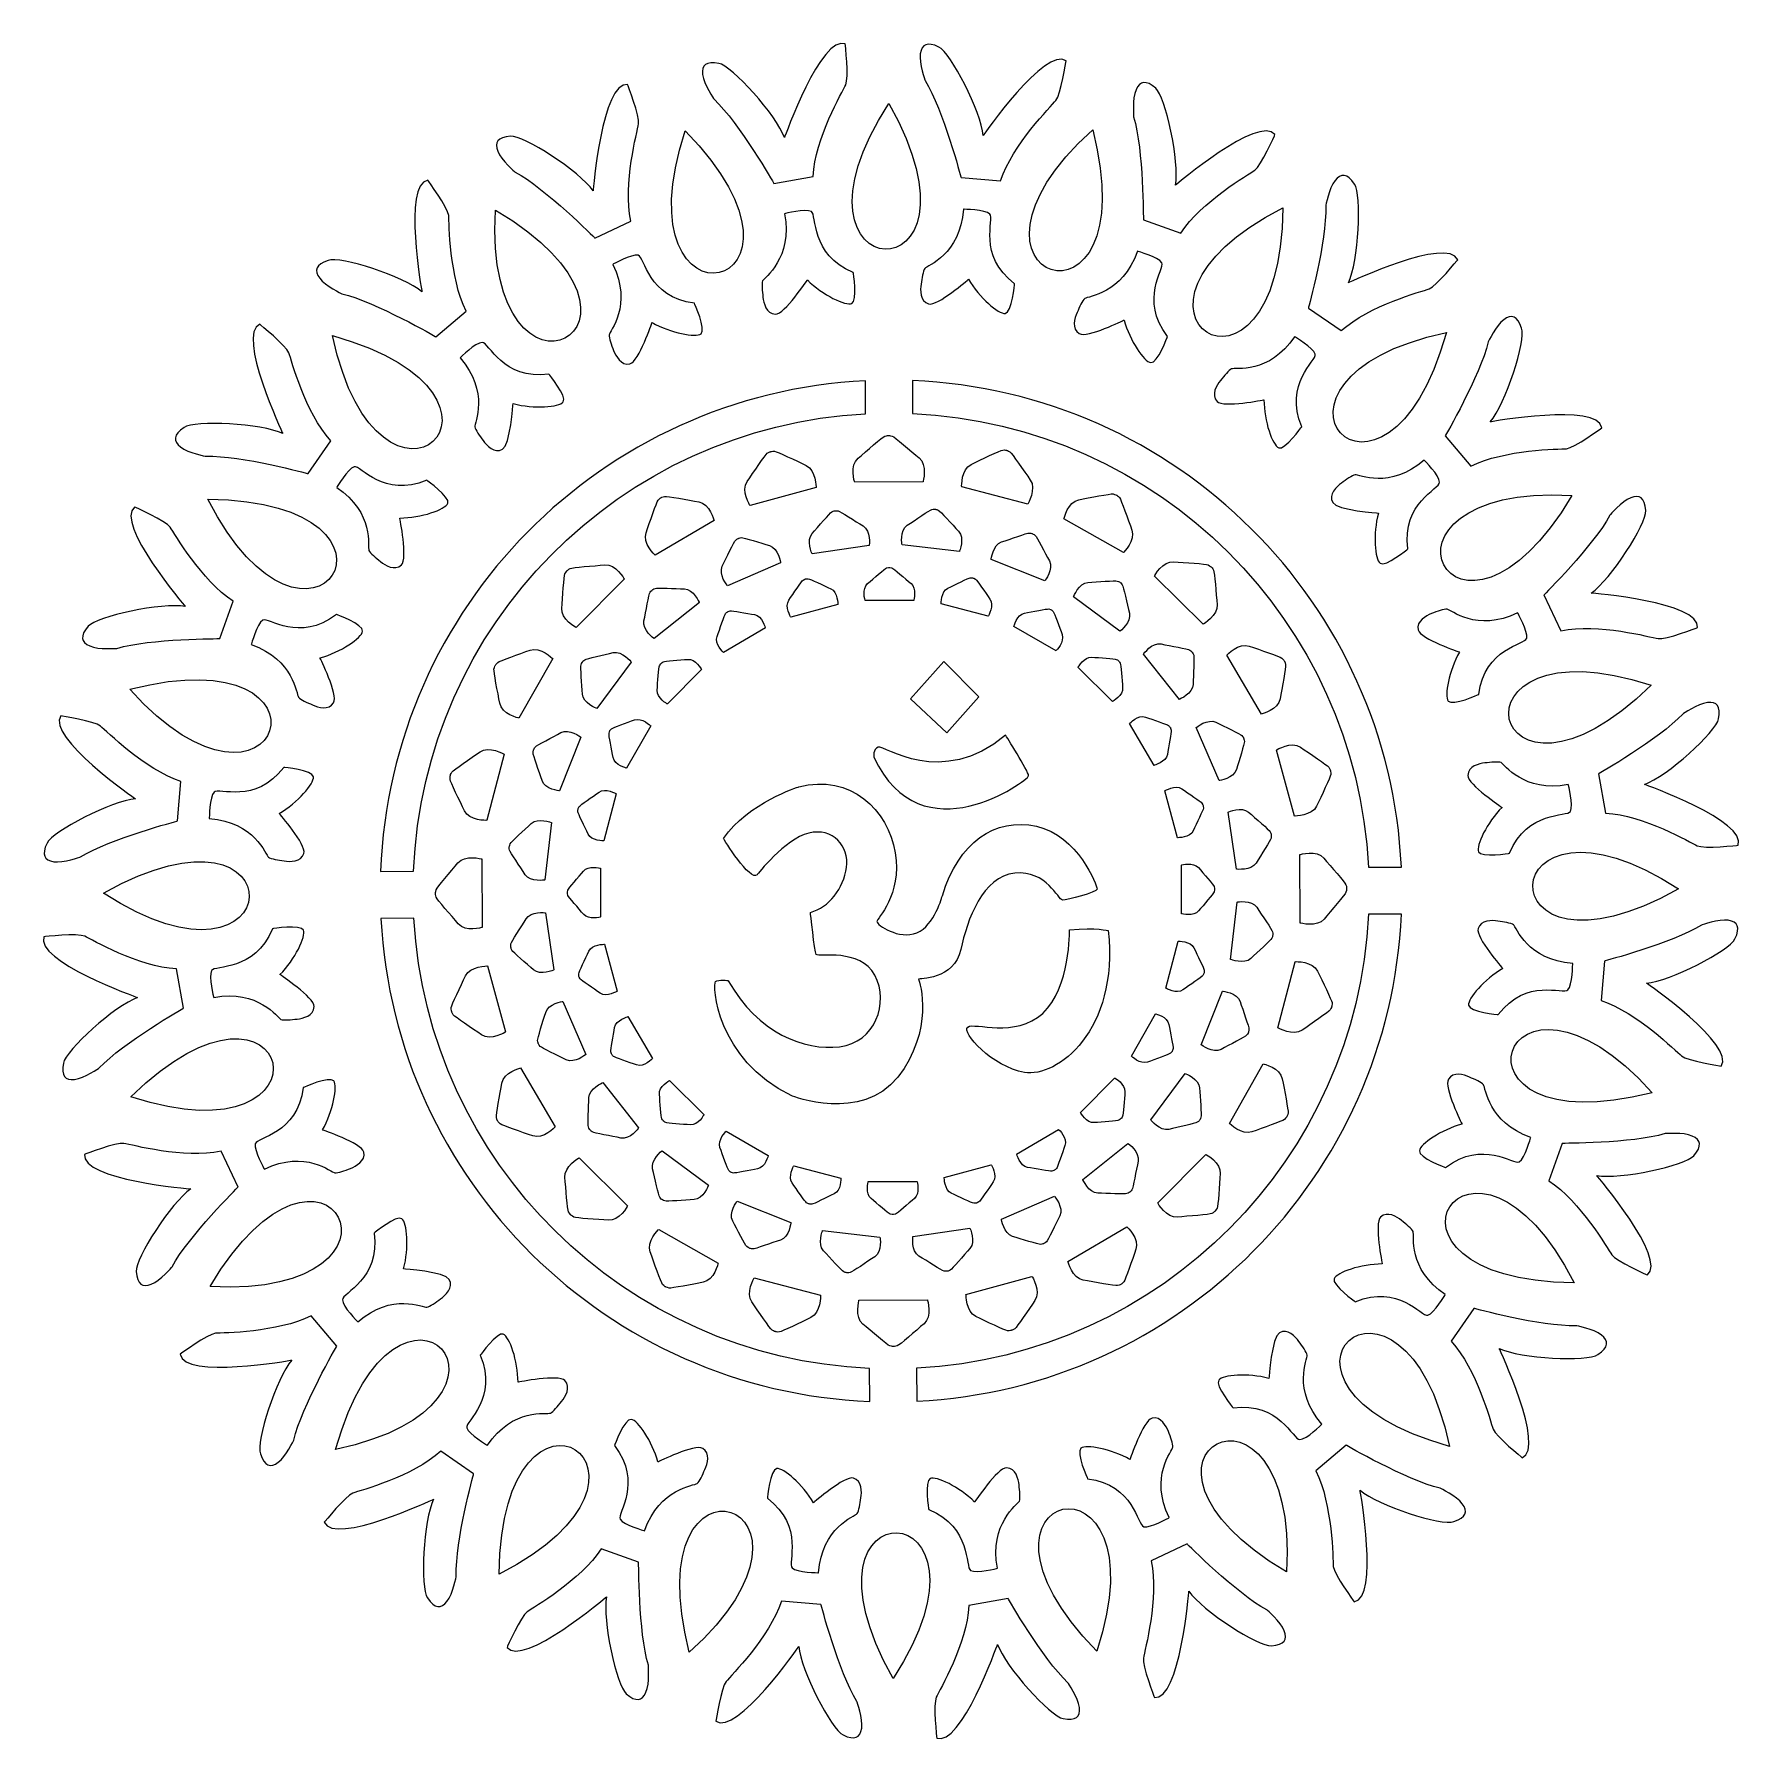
# Model space of a CAD drawing. Header units: millimetres. Extents: x -203 to 203, y -203 to 203.
import ezdxf

# ---------------------------------------------------------------- set-up
doc = ezdxf.new("R2010")
doc.units = ezdxf.units.MM
doc.header["$MEASUREMENT"] = 0
doc.layers.add('Layer 1', color=7, linetype='Continuous')

msp = doc.modelspace()

# ---------------------------------------------------------------- linework, layer by layer
at = {"layer": 'Layer 1', "color": 250, "lineweight": 20}
for points, knots in [([(-10.9043, 200.8444), (-10.9043, 200.8444), (-10.0399, 192.7666), (-10.8058, 191.151), (-11.5717, 189.5362), (-18.0381, 178.4056), (-18.5522, 169.3993), (-18.5522, 169.3993), (-27.8146, 167.7101), (-27.8146, 167.7101), (-27.8146, 167.7101), (-36.0059, 182.0331), (-42.0205, 187.7074), (-42.0205, 187.7074), (-44.4927, 191.255), (-44.7399, 193.55), (-44.9872, 195.8434), (-43.9079, 196.7649), (-40.8976, 196.2265), (-37.8873, 195.6899), (-27.1472, 183.917), (-25.3402, 178.6554), (-25.3402, 178.6554), (-16.5498, 203.1263), (-10.9043, 200.8444)], [0, 0, 0, 0, 0.125, 0.125, 0.125, 0.25, 0.25, 0.25, 0.375, 0.375, 0.375, 0.5, 0.5, 0.5, 0.625, 0.625, 0.625, 0.75, 0.75, 0.75, 0.875, 0.875, 0.875, 1, 1, 1, 1]), ([(41.4487, 196.8052), (41.4487, 196.8052), (40.1927, 188.7777), (39.0352, 187.4165), (37.8769, 186.053), (28.7506, 176.9762), (25.9222, 168.4105), (25.9222, 168.4105), (16.5388, 169.1751), (16.5388, 169.1751), (16.5388, 169.1751), (12.3341, 185.1315), (7.9926, 192.1686), (7.9926, 192.1686), (6.5231, 196.235), (6.8779, 198.5146), (7.2327, 200.7949), (8.5136, 201.4053), (11.2818, 200.1076), (14.0508, 198.8093), (21.3778, 184.6585), (21.7611, 179.109), (21.7611, 179.109), (36.5864, 200.4699), (41.4487, 196.8052)], [0, 0, 0, 0, 0.125, 0.125, 0.125, 0.25, 0.25, 0.25, 0.375, 0.375, 0.375, 0.5, 0.5, 0.5, 0.625, 0.625, 0.625, 0.75, 0.75, 0.75, 0.875, 0.875, 0.875, 1, 1, 1, 1]), ([(-62.5192, 191.1967), (-62.5192, 191.1967), (-59.593, 183.6176), (-59.9148, 181.8586), (-60.2364, 180.1003), (-63.6015, 167.6759), (-61.7676, 158.8435), (-61.7676, 158.8435), (-70.2768, 154.8142), (-70.2768, 154.8142), (-70.2768, 154.8142), (-81.8964, 166.5296), (-89.1752, 170.4542), (-89.1752, 170.4542), (-92.4809, 173.2417), (-93.3137, 175.3932), (-94.1457, 177.5439), (-93.3422, 178.7143), (-90.2951, 178.9733), (-87.2479, 179.2347), (-73.8275, 170.6426), (-70.7203, 166.0278), (-70.7203, 166.0278), (-68.5623, 191.9398), (-62.5192, 191.1967)], [0, 0, 0, 0, 0.125, 0.125, 0.125, 0.25, 0.25, 0.25, 0.375, 0.375, 0.375, 0.5, 0.5, 0.5, 0.625, 0.625, 0.625, 0.75, 0.75, 0.75, 0.875, 0.875, 0.875, 1, 1, 1, 1]), ([(90.9718, 179.3527), (90.9718, 179.3527), (87.6819, 171.9239), (86.211, 170.9087), (84.7399, 169.8926), (73.5751, 163.4861), (68.6256, 155.9434), (68.6256, 155.9434), (59.7601, 159.1126), (59.7601, 159.1126), (59.7601, 159.1126), (59.8278, 175.6119), (57.4556, 183.533), (57.4556, 183.533), (57.0887, 187.8423), (58.0215, 189.9527), (58.955, 192.0616), (60.3501, 192.3214), (62.6884, 190.3498), (65.0268, 188.379), (68.4415, 172.8151), (67.3756, 167.3548), (67.3756, 167.3548), (87.2242, 184.152), (90.9718, 179.3527)], [0, 0, 0, 0, 0.125, 0.125, 0.125, 0.25, 0.25, 0.25, 0.375, 0.375, 0.375, 0.5, 0.5, 0.5, 0.625, 0.625, 0.625, 0.75, 0.75, 0.75, 0.875, 0.875, 0.875, 1, 1, 1, 1]), ([(-109.8776, 168.5183), (-109.8776, 168.5183), (-105.0896, 161.9559), (-104.9453, 160.1736), (-104.801, 158.3912), (-104.8362, 145.5201), (-100.7789, 137.4624), (-100.7789, 137.4624), (-107.9548, 131.3686), (-107.9548, 131.3686), (-107.9548, 131.3686), (-122.2111, 139.6776), (-130.2566, 141.584), (-130.2566, 141.584), (-134.1719, 143.4199), (-135.5323, 145.2829), (-136.8936, 147.1466), (-136.4201, 148.4846), (-133.5443, 149.523), (-130.6685, 150.5631), (-115.481, 145.7373), (-111.2853, 142.0859), (-111.2853, 142.0859), (-115.9079, 167.6736), (-109.8776, 168.5183)], [0, 0, 0, 0, 0.125, 0.125, 0.125, 0.25, 0.25, 0.25, 0.375, 0.375, 0.375, 0.5, 0.5, 0.5, 0.625, 0.625, 0.625, 0.75, 0.75, 0.75, 0.875, 0.875, 0.875, 1, 1, 1, 1]), ([(134.2909, 149.6766), (134.2909, 149.6766), (129.1902, 143.3539), (127.5066, 142.7536), (125.8229, 142.1525), (113.3803, 138.8554), (106.6479, 132.8507), (106.6479, 132.8507), (98.9039, 138.2047), (98.9039, 138.2047), (98.9039, 138.2047), (103.24, 154.1262), (102.9987, 162.391), (102.9987, 162.391), (103.7602, 166.6468), (105.2071, 168.4438), (106.654, 170.2408), (108.0685, 170.13), (109.8176, 167.6209), (111.5666, 165.1126), (110.836, 149.1934), (108.3932, 144.1962), (108.3932, 144.1962), (131.9127, 155.2827), (134.2909, 149.6766)], [0, 0, 0, 0, 0.125, 0.125, 0.125, 0.25, 0.25, 0.25, 0.375, 0.375, 0.375, 0.5, 0.5, 0.5, 0.625, 0.625, 0.625, 0.75, 0.75, 0.75, 0.875, 0.875, 0.875, 1, 1, 1, 1]), ([(-25.3334, 160.5762), (-25.3334, 160.5762), (-20.3494, 161.8574), (-18.9573, 161.0996), (-17.5653, 160.3418), (-19.3354, 150.8734), (-9.029, 146.6641), (-9.029, 146.6641), (-7.9074, 139.9056), (-9.3687, 139.2867), (-10.8299, 138.6669), (-16.289, 141.3047), (-19.8999, 144.8672), (-19.8999, 144.8672), (-25.3312, 136.6962), (-27.4944, 136.7497), (-29.6576, 136.8048), (-30.3025, 139.4434), (-30.4287, 140.817), (-30.5543, 142.1905), (-30.7888, 143.9542), (-30.5078, 144.6484), (-30.2266, 145.3418), (-23.2476, 150.0046), (-25.3334, 160.5762)], [0, 0, 0, 0, 0.125, 0.125, 0.125, 0.25, 0.25, 0.25, 0.375, 0.375, 0.375, 0.5, 0.5, 0.5, 0.625, 0.625, 0.625, 0.75, 0.75, 0.75, 0.875, 0.875, 0.875, 1, 1, 1, 1]), ([(17.0889, 161.6418), (17.0889, 161.6418), (22.2354, 161.5906), (23.3831, 160.4977), (24.5316, 159.4057), (20.3713, 150.7182), (29.2368, 143.9837), (29.2368, 143.9837), (28.5709, 137.1669), (26.9993, 136.9466), (25.4276, 136.7256), (20.8373, 140.6882), (18.2712, 145.0618), (18.2712, 145.0618), (10.9097, 138.5754), (8.8344, 139.1882), (6.7592, 139.8001), (6.8193, 142.517), (7.0531, 143.8752), (7.2868, 145.2347), (7.5176, 146.9985), (7.9686, 147.5956), (8.4195, 148.1945), (16.3674, 150.8919), (17.0889, 161.6418)], [0, 0, 0, 0, 0.125, 0.125, 0.125, 0.25, 0.25, 0.25, 0.375, 0.375, 0.375, 0.5, 0.5, 0.5, 0.625, 0.625, 0.625, 0.75, 0.75, 0.75, 0.875, 0.875, 0.875, 1, 1, 1, 1]), ([(-66.0338, 148.5652), (-66.0338, 148.5652), (-61.5511, 151.0944), (-60.0109, 150.7221), (-58.4701, 150.3506), (-57.7297, 140.7463), (-46.6844, 139.348), (-46.6844, 139.348), (-43.8523, 133.1098), (-45.103, 132.1341), (-46.3537, 131.1568), (-52.3104, 132.2931), (-56.7195, 134.7983), (-56.7195, 134.7983), (-59.8516, 125.5003), (-61.9547, 124.9931), (-64.0586, 124.4844), (-65.3641, 126.867), (-65.8414, 128.1615), (-66.3187, 129.4559), (-67.0012, 131.0978), (-66.9094, 131.8417), (-66.8178, 132.5839), (-61.2834, 138.8942), (-66.0338, 148.5652)], [0, 0, 0, 0, 0.125, 0.125, 0.125, 0.25, 0.25, 0.25, 0.375, 0.375, 0.375, 0.5, 0.5, 0.5, 0.625, 0.625, 0.625, 0.75, 0.75, 0.75, 0.875, 0.875, 0.875, 1, 1, 1, 1]), ([(58.3417, 151.6931), (58.3417, 151.6931), (63.2995, 150.311), (64.1255, 148.9592), (64.9524, 147.6065), (58.6852, 140.2919), (65.5056, 131.4927), (65.5056, 131.4927), (63.0981, 125.0792), (61.5227, 125.2731), (59.9473, 125.4678), (56.5385, 130.4828), (55.1924, 135.3715), (55.1924, 135.3715), (46.4035, 131.0119), (44.5567, 132.1395), (42.7107, 133.2687), (43.4721, 135.8772), (44.0494, 137.1289), (44.6274, 138.3816), (45.3061, 140.025), (45.8969, 140.4865), (46.4869, 140.9473), (54.8624, 141.4964), (58.3417, 151.6931)], [0, 0, 0, 0, 0.125, 0.125, 0.125, 0.25, 0.25, 0.25, 0.375, 0.375, 0.375, 0.5, 0.5, 0.5, 0.625, 0.625, 0.625, 0.75, 0.75, 0.75, 0.875, 0.875, 0.875, 1, 1, 1, 1]), ([(-149.7533, 134.357), (-149.7533, 134.357), (-143.4298, 129.2566), (-142.8292, 127.5728), (-142.2287, 125.889), (-138.9312, 113.4468), (-132.9265, 106.713), (-132.9265, 106.713), (-138.2811, 98.9703), (-138.2811, 98.9703), (-138.2811, 98.9703), (-154.2015, 103.3058), (-162.4665, 103.0654), (-162.4665, 103.0654), (-166.7238, 103.8263), (-168.5202, 105.2727), (-170.3173, 106.7208), (-170.2061, 108.1339), (-167.6971, 109.883), (-165.1882, 111.6319), (-149.2692, 110.9013), (-144.2716, 108.4597), (-144.2716, 108.4597), (-155.359, 131.979), (-149.7533, 134.357)], [0, 0, 0, 0, 0.125, 0.125, 0.125, 0.25, 0.25, 0.25, 0.375, 0.375, 0.375, 0.5, 0.5, 0.5, 0.625, 0.625, 0.625, 0.75, 0.75, 0.75, 0.875, 0.875, 0.875, 1, 1, 1, 1]), ([(168.4535, 109.8023), (168.4535, 109.8023), (161.8902, 105.0137), (160.1081, 104.8686), (158.3259, 104.7252), (145.4542, 104.7601), (137.3966, 100.703), (137.3966, 100.703), (131.3023, 107.8788), (131.3023, 107.8788), (131.3023, 107.8788), (139.6116, 122.1342), (141.5185, 130.1812), (141.5185, 130.1812), (143.3549, 134.0948), (145.2173, 135.4559), (147.0807, 136.818), (148.4178, 136.344), (149.4581, 133.4673), (150.4976, 130.5914), (145.6721, 115.4044), (142.0192, 111.2092), (142.0192, 111.2092), (167.6072, 115.8326), (168.4535, 109.8023)], [0, 0, 0, 0, 0.125, 0.125, 0.125, 0.25, 0.25, 0.25, 0.375, 0.375, 0.375, 0.5, 0.5, 0.5, 0.625, 0.625, 0.625, 0.75, 0.75, 0.75, 0.875, 0.875, 0.875, 1, 1, 1, 1]), ([(-102.2394, 126.4303), (-102.2394, 126.4303), (-98.5639, 130.033), (-96.9795, 130.0733), (-95.395, 130.1121), (-92.1937, 121.0268), (-81.1634, 122.5353), (-81.1634, 122.5353), (-76.813, 117.2425), (-77.7684, 115.9753), (-78.7244, 114.7086), (-84.7714, 114.2635), (-89.6787, 115.5432), (-89.6787, 115.5432), (-90.2981, 105.7505), (-92.1983, 104.7166), (-94.0984, 103.6812), (-95.9768, 105.6459), (-96.7727, 106.7719), (-97.5687, 107.8981), (-98.6525, 109.3082), (-98.7563, 110.0497), (-98.86, 110.7911), (-95.1477, 118.3191), (-102.2394, 126.4303)], [0, 0, 0, 0, 0.125, 0.125, 0.125, 0.25, 0.25, 0.25, 0.375, 0.375, 0.375, 0.5, 0.5, 0.5, 0.625, 0.625, 0.625, 0.75, 0.75, 0.75, 0.875, 0.875, 0.875, 1, 1, 1, 1]), ([(95.6132, 131.4066), (95.6132, 131.4066), (100.0448, 128.7889), (100.4927, 127.2679), (100.9415, 125.747), (92.9944, 120.3046), (97.3051, 110.0404), (97.3051, 110.0404), (93.3199, 104.4685), (91.8482, 105.0633), (90.3773, 105.6574), (88.3823, 111.3837), (88.3478, 116.4554), (88.3478, 116.4554), (78.7292, 114.5195), (77.2378, 116.087), (75.7466, 117.6544), (77.1574, 119.9765), (78.0391, 121.0368), (78.9215, 122.0971), (80.0031, 123.5094), (80.6924, 123.8025), (81.3816, 124.0942), (89.6136, 122.4569), (95.6132, 131.4066)], [0, 0, 0, 0, 0.125, 0.125, 0.125, 0.25, 0.25, 0.25, 0.375, 0.375, 0.375, 0.5, 0.5, 0.5, 0.625, 0.625, 0.625, 0.75, 0.75, 0.75, 0.875, 0.875, 0.875, 1, 1, 1, 1]), ([(-121.0994, 4.6355), (-118.7416, 67.3056), (-68.7427, 117.87), (-6.1509, 120.9748), (-6.1509, 120.9748), (-6.1171, 113.1513), (-6.1171, 113.1513), (-64.3892, 110.0784), (-110.9103, 63.0197), (-113.2757, 4.6689), (-113.2757, 4.6689), (-121.0994, 4.6355), (-121.0994, 4.6355)], [0, 0, 0, 0, 0.25, 0.25, 0.25, 0.5, 0.5, 0.5, 0.75, 0.75, 0.75, 1, 1, 1, 1]), ([(4.9929, 121.0221), (67.6079, 118.4572), (118.0412, 68.3271), (120.9396, 5.6787), (120.9396, 5.6787), (113.1165, 5.6454), (113.1165, 5.6454), (110.2483, 63.9744), (63.3236, 110.6274), (5.0267, 113.1986), (5.0267, 113.1986), (4.9929, 121.0221), (4.9929, 121.0221)], [0, 0, 0, 0, 0.25, 0.25, 0.25, 0.5, 0.5, 0.5, 0.75, 0.75, 0.75, 1, 1, 1, 1]), ([(-8.6839, 96.9234), (-8.6839, 96.9234), (7.5326, 97.0149), (7.5326, 97.0149), (7.5326, 97.0149), (8.5925, 101.0263), (6.6118, 102.6699), (4.6305, 104.3133), (0.795, 107.6631), (0.2215, 107.8509), (-0.352, 108.0386), (-0.667, 108.0044), (-0.667, 108.0044), (-0.667, 108.0044), (-0.9827, 108.0347), (-1.554, 107.8415), (-2.1252, 107.6477), (-5.9232, 104.2543), (-7.8865, 102.5892), (-9.8489, 100.924), (-8.7448, 96.9234), (-8.6839, 96.9234)], [0, 0, 0, 0, 0.14285714, 0.14285714, 0.14285714, 0.28571429, 0.28571429, 0.28571429, 0.42857143, 0.42857143, 0.42857143, 0.57142857, 0.57142857, 0.57142857, 0.71428571, 0.71428571, 0.71428571, 0.85714286, 0.85714286, 0.85714286, 1, 1, 1, 1]), ([(-33.4775, 91.391), (-33.4775, 91.391), (-17.8366, 95.6747), (-17.8366, 95.6747), (-17.8366, 95.6747), (-17.8516, 99.8249), (-20.19, 100.8999), (-22.5291, 101.9741), (-27.1013, 104.2164), (-27.7033, 104.2497), (-28.3062, 104.2823), (-28.6015, 104.1683), (-28.6015, 104.1683), (-28.6015, 104.1683), (-28.9143, 104.1164), (-29.4155, 103.7805), (-29.9177, 103.4462), (-32.7084, 99.1858), (-34.1727, 97.0685), (-35.6377, 94.9526), (-33.5361, 91.374), (-33.4775, 91.391)], [0, 0, 0, 0, 0.14285714, 0.14285714, 0.14285714, 0.28571429, 0.28571429, 0.28571429, 0.42857143, 0.42857143, 0.42857143, 0.57142857, 0.57142857, 0.57142857, 0.71428571, 0.71428571, 0.71428571, 0.85714286, 0.85714286, 0.85714286, 1, 1, 1, 1]), ([(16.6966, 95.8523), (16.6966, 95.8523), (32.3847, 91.7424), (32.3847, 91.7424), (32.3847, 91.7424), (34.4465, 95.3443), (32.9582, 97.443), (31.47, 99.5441), (28.6326, 103.772), (28.1267, 104.1023), (27.6216, 104.4312), (27.3082, 104.4793), (27.3082, 104.4793), (27.3082, 104.4793), (27.0112, 104.591), (26.4092, 104.5522), (25.8072, 104.5119), (21.2606, 102.2184), (18.9335, 101.1187), (16.6071, 100.0181), (16.638, 95.867), (16.6966, 95.8523)], [0, 0, 0, 0, 0.14285714, 0.14285714, 0.14285714, 0.28571429, 0.28571429, 0.28571429, 0.42857143, 0.42857143, 0.42857143, 0.57142857, 0.57142857, 0.57142857, 0.71428571, 0.71428571, 0.71428571, 0.85714286, 0.85714286, 0.85714286, 1, 1, 1, 1]), ([(126.3649, 102.1626), (126.3649, 102.1626), (129.9675, 98.4878), (130.0073, 96.9033), (130.0464, 95.3187), (120.9621, 92.1186), (122.4691, 81.0865), (122.4691, 81.0865), (117.1768, 76.7369), (115.9095, 77.6916), (114.6431, 78.648), (114.1981, 84.6953), (115.4774, 89.6033), (115.4774, 89.6033), (105.6851, 90.2222), (104.6508, 92.1224), (103.6158, 94.0227), (105.5791, 95.9004), (106.7058, 96.6969), (107.8325, 97.4927), (109.2426, 98.577), (109.9837, 98.6809), (110.7255, 98.7841), (118.2532, 95.0721), (126.3649, 102.1626)], [0, 0, 0, 0, 0.125, 0.125, 0.125, 0.25, 0.25, 0.25, 0.375, 0.375, 0.375, 0.5, 0.5, 0.5, 0.625, 0.625, 0.625, 0.75, 0.75, 0.75, 0.875, 0.875, 0.875, 1, 1, 1, 1]), ([(-131.4818, 95.6793), (-131.4818, 95.6793), (-128.8646, 100.1111), (-127.344, 100.5586), (-125.8235, 101.007), (-120.3809, 93.061), (-110.1158, 97.3717), (-110.1158, 97.3717), (-104.5439, 93.3852), (-105.1392, 91.9138), (-105.7344, 90.4433), (-111.4604, 88.4477), (-116.5317, 88.4135), (-116.5317, 88.4135), (-114.5947, 78.7946), (-116.1627, 77.3046), (-117.7306, 75.8132), (-120.0532, 77.2224), (-121.1137, 78.1051), (-122.1735, 78.9869), (-123.5859, 80.0689), (-123.8782, 80.7584), (-124.1699, 81.4479), (-122.5328, 89.6801), (-131.4818, 95.6793)], [0, 0, 0, 0, 0.125, 0.125, 0.125, 0.25, 0.25, 0.25, 0.375, 0.375, 0.375, 0.5, 0.5, 0.5, 0.625, 0.625, 0.625, 0.75, 0.75, 0.75, 0.875, 0.875, 0.875, 1, 1, 1, 1]), ([(-55.9934, 79.6283), (-55.9934, 79.6283), (-41.9942, 87.8148), (-41.9942, 87.8148), (-41.9942, 87.8148), (-43.0833, 91.8192), (-45.6201, 92.252), (-48.1576, 92.6848), (-53.1545, 93.6675), (-53.7446, 93.5441), (-54.3354, 93.4192), (-54.5909, 93.2323), (-54.5909, 93.2323), (-54.5909, 93.2323), (-54.8796, 93.102), (-55.2771, 92.6483), (-55.6755, 92.1939), (-57.2682, 87.3571), (-58.1356, 84.9334), (-59.0023, 82.5096), (-56.0461, 79.598), (-55.9934, 79.6283)], [0, 0, 0, 0, 0.14285714, 0.14285714, 0.14285714, 0.28571429, 0.28571429, 0.28571429, 0.42857143, 0.42857143, 0.42857143, 0.57142857, 0.57142857, 0.57142857, 0.71428571, 0.71428571, 0.71428571, 0.85714286, 0.85714286, 0.85714286, 1, 1, 1, 1]), ([(40.9354, 88.2483), (40.9354, 88.2483), (55.0248, 80.2177), (55.0248, 80.2177), (55.0248, 80.2177), (57.9486, 83.162), (57.0549, 85.5756), (56.1605, 87.99), (54.5136, 92.8089), (54.1116, 93.2587), (53.7086, 93.7078), (53.4186, 93.8358), (53.4186, 93.8358), (53.4186, 93.8358), (53.1607, 94.0196), (52.5684, 94.1367), (51.9768, 94.2546), (46.9912, 93.2161), (44.459, 92.7553), (41.9267, 92.2939), (40.8827, 88.2778), (40.9354, 88.2483)], [0, 0, 0, 0, 0.14285714, 0.14285714, 0.14285714, 0.28571429, 0.28571429, 0.28571429, 0.42857143, 0.42857143, 0.42857143, 0.57142857, 0.57142857, 0.57142857, 0.71428571, 0.71428571, 0.71428571, 0.85714286, 0.85714286, 0.85714286, 1, 1, 1, 1]), ([(191.1311, 62.4425), (191.1311, 62.4425), (183.5524, 59.5162), (181.7935, 59.8388), (180.0347, 60.1608), (167.6109, 63.5253), (158.7777, 61.6918), (158.7777, 61.6918), (154.7489, 70.2001), (154.7489, 70.2001), (154.7489, 70.2001), (166.4646, 81.8201), (170.3882, 89.0984), (170.3882, 89.0984), (173.1753, 92.4047), (175.3272, 93.237), (177.4792, 94.07), (178.648, 93.2664), (178.9079, 90.2192), (179.168, 87.1718), (170.5761, 73.7509), (165.9625, 70.6446), (165.9625, 70.6446), (191.8744, 68.4869), (191.1311, 62.4425)], [0, 0, 0, 0, 0.125, 0.125, 0.125, 0.25, 0.25, 0.25, 0.375, 0.375, 0.375, 0.5, 0.5, 0.5, 0.625, 0.625, 0.625, 0.75, 0.75, 0.75, 0.875, 0.875, 0.875, 1, 1, 1, 1]), ([(-179.4287, 91.0382), (-179.4287, 91.0382), (-172.0003, 87.7473), (-170.9841, 86.276), (-169.9686, 84.8062), (-163.5631, 73.6399), (-156.0205, 68.6916), (-156.0205, 68.6916), (-159.1879, 59.8257), (-159.1879, 59.8257), (-159.1879, 59.8257), (-175.6885, 59.8939), (-183.61, 57.5213), (-183.61, 57.5213), (-187.9184, 57.1553), (-190.0283, 58.0883), (-192.1388, 59.0207), (-192.3974, 60.416), (-190.4266, 62.7543), (-188.4558, 65.092), (-172.8909, 68.507), (-167.431, 67.4421), (-167.431, 67.4421), (-184.2279, 87.2905), (-179.4287, 91.0382)], [0, 0, 0, 0, 0.125, 0.125, 0.125, 0.25, 0.25, 0.25, 0.375, 0.375, 0.375, 0.5, 0.5, 0.5, 0.625, 0.625, 0.625, 0.75, 0.75, 0.75, 0.875, 0.875, 0.875, 1, 1, 1, 1]), ([(-18.7664, 79.9238), (-18.7664, 79.9238), (-5.2331, 81.9233), (-5.2331, 81.9233), (-5.2331, 81.9233), (-4.8243, 85.4011), (-6.6741, 86.5374), (-8.5231, 87.6752), (-12.1242, 90.0175), (-12.6255, 90.1067), (-13.1269, 90.1951), (-13.3854, 90.1292), (-13.3854, 90.1292), (-13.3854, 90.1292), (-13.653, 90.1167), (-14.107, 89.8872), (-14.5609, 89.6576), (-17.3308, 86.3729), (-18.7724, 84.7503), (-20.2141, 83.1271), (-18.8168, 79.9161), (-18.7664, 79.9238)], [0, 0, 0, 0, 0.14285714, 0.14285714, 0.14285714, 0.28571429, 0.28571429, 0.28571429, 0.42857143, 0.42857143, 0.42857143, 0.57142857, 0.57142857, 0.57142857, 0.71428571, 0.71428571, 0.71428571, 0.85714286, 0.85714286, 0.85714286, 1, 1, 1, 1]), ([(2.5583, 82.0404), (2.5583, 82.0404), (16.1479, 80.469), (16.1479, 80.469), (16.1479, 80.469), (17.4422, 83.7227), (15.9501, 85.2995), (14.4583, 86.8763), (11.5862, 90.071), (11.1254, 90.2866), (10.664, 90.5022), (10.3963, 90.5053), (10.3963, 90.5053), (10.3963, 90.5053), (10.1356, 90.5627), (9.6372, 90.4588), (9.1388, 90.3548), (5.6144, 87.8985), (3.8015, 86.7041), (1.9886, 85.509), (2.5072, 82.0466), (2.5583, 82.0404)], [0, 0, 0, 0, 0.14285714, 0.14285714, 0.14285714, 0.28571429, 0.28571429, 0.28571429, 0.42857143, 0.42857143, 0.42857143, 0.57142857, 0.57142857, 0.57142857, 0.71428571, 0.71428571, 0.71428571, 0.85714286, 0.85714286, 0.85714286, 1, 1, 1, 1]), ([(-38.8163, 72.3594), (-38.8163, 72.3594), (-26.2617, 77.794), (-26.2617, 77.794), (-26.2617, 77.794), (-26.7668, 81.2587), (-28.8473, 81.8784), (-30.9286, 82.4988), (-35.013, 83.829), (-35.5196, 83.7848), (-36.027, 83.7414), (-36.26, 83.6102), (-36.26, 83.6102), (-36.26, 83.6102), (-36.5156, 83.5296), (-36.8944, 83.1898), (-37.2739, 82.8502), (-39.0989, 78.962), (-40.0707, 77.02), (-41.0434, 75.0786), (-38.8628, 72.3393), (-38.8163, 72.3594)], [0, 0, 0, 0, 0.14285714, 0.14285714, 0.14285714, 0.28571429, 0.28571429, 0.28571429, 0.42857143, 0.42857143, 0.42857143, 0.57142857, 0.57142857, 0.57142857, 0.71428571, 0.71428571, 0.71428571, 0.85714286, 0.85714286, 0.85714286, 1, 1, 1, 1]), ([(23.7041, 78.5665), (23.7041, 78.5665), (36.4241, 73.5313), (36.4241, 73.5313), (36.4241, 73.5313), (38.5158, 76.339), (37.483, 78.2486), (36.4503, 80.158), (34.5028, 83.9864), (34.1134, 84.3137), (33.7234, 84.6417), (33.4663, 84.7139), (33.4663, 84.7139), (33.4663, 84.7139), (33.2288, 84.8381), (32.7208, 84.8659), (32.2126, 84.8939), (28.1718, 83.435), (26.1116, 82.7485), (24.0513, 82.0629), (23.656, 78.586), (23.7041, 78.5665)], [0, 0, 0, 0, 0.14285714, 0.14285714, 0.14285714, 0.28571429, 0.28571429, 0.28571429, 0.42857143, 0.42857143, 0.42857143, 0.57142857, 0.57142857, 0.57142857, 0.71428571, 0.71428571, 0.71428571, 0.85714286, 0.85714286, 0.85714286, 1, 1, 1, 1]), ([(-74.6987, 62.4386), (-74.6987, 62.4386), (-63.2948, 73.9703), (-63.2948, 73.9703), (-63.2948, 73.9703), (-65.3829, 77.5559), (-67.946, 77.3171), (-70.509, 77.0797), (-75.5901, 76.7353), (-76.1283, 76.4623), (-76.6664, 76.1901), (-76.8649, 75.9426), (-76.8649, 75.9426), (-76.8649, 75.9426), (-77.11, 75.741), (-77.3767, 75.2004), (-77.6436, 74.6598), (-77.9299, 69.575), (-78.1404, 67.0101), (-78.3509, 64.4444), (-74.7415, 62.3961), (-74.6987, 62.4386)], [0, 0, 0, 0, 0.14285714, 0.14285714, 0.14285714, 0.28571429, 0.28571429, 0.28571429, 0.42857143, 0.42857143, 0.42857143, 0.57142857, 0.57142857, 0.57142857, 0.71428571, 0.71428571, 0.71428571, 0.85714286, 0.85714286, 0.85714286, 1, 1, 1, 1]), ([(62.3795, 74.6288), (62.3795, 74.6288), (73.9104, 63.2252), (73.9104, 63.2252), (73.9104, 63.2252), (77.4972, 65.3138), (77.2581, 67.8772), (77.0199, 70.439), (76.6764, 75.52), (76.4035, 76.0582), (76.1307, 76.5973), (75.8835, 76.795), (75.8835, 76.795), (75.8835, 76.795), (75.682, 77.0402), (75.1409, 77.3069), (74.5996, 77.5738), (69.5155, 77.8599), (66.9503, 78.0709), (64.385, 78.2818), (62.3367, 74.6715), (62.3795, 74.6288)], [0, 0, 0, 0, 0.14285714, 0.14285714, 0.14285714, 0.28571429, 0.28571429, 0.28571429, 0.42857143, 0.42857143, 0.42857143, 0.57142857, 0.57142857, 0.57142857, 0.71428571, 0.71428571, 0.71428571, 0.85714286, 0.85714286, 0.85714286, 1, 1, 1, 1]), ([(-23.7963, 64.909), (-23.7963, 64.909), (-12.6872, 67.9532), (-12.6872, 67.9532), (-12.6872, 67.9532), (-12.6977, 70.9005), (-14.3588, 71.6637), (-16.0207, 72.4276), (-19.2677, 74.02), (-19.6954, 74.0432), (-20.1231, 74.0664), (-20.3336, 73.9851), (-20.3336, 73.9851), (-20.3336, 73.9851), (-20.5552, 73.9478), (-20.9115, 73.7097), (-21.2679, 73.4723), (-23.2499, 70.4468), (-24.2909, 68.9429), (-25.3312, 67.4405), (-23.8377, 64.8989), (-23.7963, 64.909)], [0, 0, 0, 0, 0.14285714, 0.14285714, 0.14285714, 0.28571429, 0.28571429, 0.28571429, 0.42857143, 0.42857143, 0.42857143, 0.57142857, 0.57142857, 0.57142857, 0.71428571, 0.71428571, 0.71428571, 0.85714286, 0.85714286, 0.85714286, 1, 1, 1, 1]), ([(-6.1862, 68.8397), (-6.1862, 68.8397), (5.3318, 68.9049), (5.3318, 68.9049), (5.3318, 68.9049), (6.0842, 71.7537), (4.6771, 72.9209), (3.2701, 74.0882), (0.5462, 76.4678), (0.1387, 76.602), (-0.2686, 76.7345), (-0.4926, 76.7105), (-0.4926, 76.7105), (-0.4926, 76.7105), (-0.7166, 76.7323), (-1.1225, 76.5942), (-1.5284, 76.4569), (-4.226, 74.0463), (-5.6195, 72.8643), (-7.0138, 71.6815), (-6.2299, 68.8397), (-6.1862, 68.8397)], [0, 0, 0, 0, 0.14285714, 0.14285714, 0.14285714, 0.28571429, 0.28571429, 0.28571429, 0.42857143, 0.42857143, 0.42857143, 0.57142857, 0.57142857, 0.57142857, 0.71428571, 0.71428571, 0.71428571, 0.85714286, 0.85714286, 0.85714286, 1, 1, 1, 1]), ([(11.8403, 68.0797), (11.8403, 68.0797), (22.9832, 65.1596), (22.9832, 65.1596), (22.9832, 65.1596), (24.4474, 67.7182), (23.3907, 69.2096), (22.3339, 70.7012), (20.3179, 73.7043), (19.9586, 73.9385), (19.6001, 74.1728), (19.3777, 74.2069), (19.3777, 74.2069), (19.3777, 74.2069), (19.1664, 74.286), (18.7388, 74.2572), (18.3118, 74.2294), (15.082, 72.6014), (13.4292, 71.8188), (11.7772, 71.0377), (11.7989, 68.0897), (11.8403, 68.0797)], [0, 0, 0, 0, 0.14285714, 0.14285714, 0.14285714, 0.28571429, 0.28571429, 0.28571429, 0.42857143, 0.42857143, 0.42857143, 0.57142857, 0.57142857, 0.57142857, 0.71428571, 0.71428571, 0.71428571, 0.85714286, 0.85714286, 0.85714286, 1, 1, 1, 1]), ([(43.2293, 69.7371), (43.2293, 69.7371), (54.213, 61.5825), (54.213, 61.5825), (54.213, 61.5825), (56.961, 63.751), (56.4566, 65.8645), (55.9538, 67.9765), (55.0639, 72.1787), (54.7722, 72.596), (54.4806, 73.0132), (54.2506, 73.1498), (54.2506, 73.1498), (54.2506, 73.1498), (54.053, 73.3296), (53.5696, 73.4879), (53.0863, 73.6477), (48.8057, 73.2832), (46.638, 73.1544), (44.471, 73.0249), (43.1887, 69.7681), (43.2293, 69.7371)], [0, 0, 0, 0, 0.14285714, 0.14285714, 0.14285714, 0.28571429, 0.28571429, 0.28571429, 0.42857143, 0.42857143, 0.42857143, 0.57142857, 0.57142857, 0.57142857, 0.71428571, 0.71428571, 0.71428571, 0.85714286, 0.85714286, 0.85714286, 1, 1, 1, 1]), ([(-56.2249, 59.8637), (-56.2249, 59.8637), (-45.5051, 68.3627), (-45.5051, 68.3627), (-45.5051, 68.3627), (-46.8896, 71.5784), (-49.0595, 71.6389), (-51.2304, 71.6994), (-55.5199, 71.9266), (-55.9979, 71.7528), (-56.4767, 71.5791), (-56.6676, 71.3922), (-56.6676, 71.3922), (-56.6676, 71.3922), (-56.8939, 71.2495), (-57.172, 70.823), (-57.4502, 70.3971), (-58.207, 66.1678), (-58.6429, 64.041), (-59.0797, 61.9136), (-56.2648, 59.8327), (-56.2249, 59.8637)], [0, 0, 0, 0, 0.14285714, 0.14285714, 0.14285714, 0.28571429, 0.28571429, 0.28571429, 0.42857143, 0.42857143, 0.42857143, 0.57142857, 0.57142857, 0.57142857, 0.71428571, 0.71428571, 0.71428571, 0.85714286, 0.85714286, 0.85714286, 1, 1, 1, 1]), ([(-151.7692, 58.4079), (-151.7692, 58.4079), (-150.3877, 63.3655), (-149.0355, 64.1915), (-147.6826, 65.0176), (-140.3683, 58.7507), (-131.5689, 65.5705), (-131.5689, 65.5705), (-125.1552, 63.1639), (-125.3492, 61.5886), (-125.5439, 60.0127), (-130.5588, 56.6054), (-135.4481, 55.2589), (-135.4481, 55.2589), (-131.0879, 46.4699), (-132.2162, 44.6224), (-133.3444, 42.7765), (-135.9525, 43.5381), (-137.2055, 44.1159), (-138.4577, 44.6929), (-140.1016, 45.3724), (-140.5623, 45.9626), (-141.023, 46.5521), (-141.5717, 54.9278), (-151.7692, 58.4079)], [0, 0, 0, 0, 0.125, 0.125, 0.125, 0.25, 0.25, 0.25, 0.375, 0.375, 0.375, 0.5, 0.5, 0.5, 0.625, 0.625, 0.625, 0.75, 0.75, 0.75, 0.875, 0.875, 0.875, 1, 1, 1, 1]), ([(-39.7889, 56.555), (-39.7889, 56.555), (-29.8463, 62.3705), (-29.8463, 62.3705), (-29.8463, 62.3705), (-30.6189, 65.2145), (-32.4214, 65.5225), (-34.2238, 65.8288), (-37.7723, 66.5276), (-38.1917, 66.4393), (-38.6111, 66.3508), (-38.7929, 66.2182), (-38.7929, 66.2182), (-38.7929, 66.2182), (-38.9981, 66.1243), (-39.2808, 65.8032), (-39.5626, 65.4814), (-40.6947, 62.0447), (-41.3102, 60.3236), (-41.9258, 58.6018), (-39.8264, 56.5332), (-39.7889, 56.555)], [0, 0, 0, 0, 0.14285714, 0.14285714, 0.14285714, 0.28571429, 0.28571429, 0.28571429, 0.42857143, 0.42857143, 0.42857143, 0.57142857, 0.57142857, 0.57142857, 0.71428571, 0.71428571, 0.71428571, 0.85714286, 0.85714286, 0.85714286, 1, 1, 1, 1]), ([(29.0565, 62.6776), (29.0565, 62.6776), (39.0638, 56.9738), (39.0638, 56.9738), (39.0638, 56.9738), (41.1406, 59.0656), (40.5054, 60.7805), (39.8703, 62.4945), (38.7007, 65.9172), (38.4151, 66.2368), (38.1287, 66.5556), (37.9228, 66.6456), (37.9228, 66.6456), (37.9228, 66.6456), (37.7394, 66.7767), (37.3192, 66.8604), (36.899, 66.945), (33.3574, 66.2073), (31.5594, 65.8801), (29.7608, 65.5519), (29.0189, 62.6993), (29.0565, 62.6776)], [0, 0, 0, 0, 0.14285714, 0.14285714, 0.14285714, 0.28571429, 0.28571429, 0.28571429, 0.42857143, 0.42857143, 0.42857143, 0.57142857, 0.57142857, 0.57142857, 0.71428571, 0.71428571, 0.71428571, 0.85714286, 0.85714286, 0.85714286, 1, 1, 1, 1]), ([(148.4998, 65.9584), (148.4998, 65.9584), (151.029, 61.4754), (150.6563, 59.9342), (150.2841, 58.394), (140.6805, 57.6533), (139.2817, 46.6079), (139.2817, 46.6079), (133.0438, 43.7755), (132.0675, 45.0264), (131.0912, 46.2783), (132.2268, 52.2349), (134.732, 56.6442), (134.732, 56.6442), (125.4343, 59.7761), (124.927, 61.8787), (124.4188, 63.9822), (126.8015, 65.289), (128.0959, 65.7661), (129.3901, 66.2422), (131.0325, 66.9255), (131.7752, 66.8333), (132.5185, 66.7418), (138.8292, 61.2078), (148.4998, 65.9584)], [0, 0, 0, 0, 0.125, 0.125, 0.125, 0.25, 0.25, 0.25, 0.375, 0.375, 0.375, 0.5, 0.5, 0.5, 0.625, 0.625, 0.625, 0.75, 0.75, 0.75, 0.875, 0.875, 0.875, 1, 1, 1, 1]), ([(-88.3168, 40.9949), (-88.3168, 40.9949), (-80.2863, 55.0837), (-80.2863, 55.0837), (-80.2863, 55.0837), (-83.232, 58.0085), (-85.6455, 57.1134), (-88.059, 56.2207), (-92.8785, 54.5726), (-93.3272, 54.1708), (-93.7767, 53.7682), (-93.9045, 53.4782), (-93.9045, 53.4782), (-93.9045, 53.4782), (-94.0886, 53.22), (-94.2066, 52.6281), (-94.3247, 52.0356), (-93.2851, 47.0508), (-92.8244, 44.5185), (-92.3636, 41.9869), (-88.3469, 40.9413), (-88.3168, 40.9949)], [0, 0, 0, 0, 0.14285714, 0.14285714, 0.14285714, 0.28571429, 0.28571429, 0.28571429, 0.42857143, 0.42857143, 0.42857143, 0.57142857, 0.57142857, 0.57142857, 0.71428571, 0.71428571, 0.71428571, 0.85714286, 0.85714286, 0.85714286, 1, 1, 1, 1]), ([(-69.8063, 43.2891), (-69.8063, 43.2891), (-61.6518, 54.2725), (-61.6518, 54.2725), (-61.6518, 54.2725), (-63.821, 57.0196), (-65.9331, 56.517), (-68.0452, 56.0121), (-72.2476, 55.1232), (-72.6647, 54.8308), (-73.0819, 54.5392), (-73.2187, 54.3089), (-73.2187, 54.3089), (-73.2187, 54.3089), (-73.3991, 54.1118), (-73.5577, 53.6287), (-73.7162, 53.1454), (-73.3524, 48.8641), (-73.2232, 46.6971), (-73.0947, 44.5294), (-69.8371, 43.248), (-69.8063, 43.2891)], [0, 0, 0, 0, 0.14285714, 0.14285714, 0.14285714, 0.28571429, 0.28571429, 0.28571429, 0.42857143, 0.42857143, 0.42857143, 0.57142857, 0.57142857, 0.57142857, 0.71428571, 0.71428571, 0.71428571, 0.85714286, 0.85714286, 0.85714286, 1, 1, 1, 1]), ([(59.8052, 56.1563), (59.8052, 56.1563), (68.3039, 45.4353), (68.3039, 45.4353), (68.3039, 45.4353), (71.5194, 46.8196), (71.5796, 48.9898), (71.6397, 51.1614), (71.8674, 55.4514), (71.6938, 55.9283), (71.5202, 56.4068), (71.333, 56.5984), (71.333, 56.5984), (71.333, 56.5984), (71.1894, 56.8242), (70.7632, 57.1033), (70.3379, 57.381), (66.1084, 58.1373), (63.982, 58.5738), (61.8549, 59.0113), (59.7736, 56.1951), (59.8052, 56.1563)], [0, 0, 0, 0, 0.14285714, 0.14285714, 0.14285714, 0.28571429, 0.28571429, 0.28571429, 0.42857143, 0.42857143, 0.42857143, 0.57142857, 0.57142857, 0.57142857, 0.71428571, 0.71428571, 0.71428571, 0.85714286, 0.85714286, 0.85714286, 1, 1, 1, 1]), ([(79.5687, 55.9237), (79.5687, 55.9237), (87.7555, 41.9257), (87.7555, 41.9257), (87.7555, 41.9257), (91.7603, 43.0138), (92.1924, 45.5516), (92.6253, 48.0885), (93.6085, 53.0849), (93.4845, 53.6752), (93.3605, 54.2662), (93.1734, 54.5214), (93.1734, 54.5214), (93.1734, 54.5214), (93.0418, 54.8107), (92.5886, 55.2086), (92.1346, 55.6064), (87.2978, 57.1987), (84.8745, 58.0659), (82.4505, 58.9337), (79.5378, 55.9772), (79.5687, 55.9237)], [0, 0, 0, 0, 0.14285714, 0.14285714, 0.14285714, 0.28571429, 0.28571429, 0.28571429, 0.42857143, 0.42857143, 0.42857143, 0.57142857, 0.57142857, 0.57142857, 0.71428571, 0.71428571, 0.71428571, 0.85714286, 0.85714286, 0.85714286, 1, 1, 1, 1]), ([(-53.0748, 44.3462), (-53.0748, 44.3462), (-44.9752, 52.5366), (-44.9752, 52.5366), (-44.9752, 52.5366), (-46.4582, 55.0837), (-48.2786, 54.9146), (-50.0991, 54.7448), (-53.7077, 54.5012), (-54.0896, 54.3081), (-54.4721, 54.1134), (-54.6135, 53.9381), (-54.6135, 53.9381), (-54.6135, 53.9381), (-54.7871, 53.7954), (-54.9765, 53.4108), (-55.1659, 53.0268), (-55.3695, 49.4157), (-55.5191, 47.5922), (-55.6687, 45.771), (-53.1049, 44.3169), (-53.0748, 44.3462)], [0, 0, 0, 0, 0.14285714, 0.14285714, 0.14285714, 0.28571429, 0.28571429, 0.28571429, 0.42857143, 0.42857143, 0.42857143, 0.57142857, 0.57142857, 0.57142857, 0.71428571, 0.71428571, 0.71428571, 0.85714286, 0.85714286, 0.85714286, 1, 1, 1, 1]), ([(12.4198, 54.3942), (12.4198, 54.3942), (4.5569, 45.5694), (4.5569, 45.5694), (4.5569, 45.5694), (13.1391, 37.5349), (13.1391, 37.5349), (13.1391, 37.5349), (20.7599, 46.0674), (20.7599, 46.0674), (20.7599, 46.0674), (12.4198, 54.3942), (12.4198, 54.3942)], [0, 0, 0, 0, 0.25, 0.25, 0.25, 0.5, 0.5, 0.5, 0.75, 0.75, 0.75, 1, 1, 1, 1]), ([(44.2876, 53.0043), (44.2876, 53.0043), (52.4775, 44.9054), (52.4775, 44.9054), (52.4775, 44.9054), (55.0248, 46.3892), (54.8557, 48.2095), (54.6858, 50.0291), (54.4423, 53.638), (54.2483, 54.0195), (54.0544, 54.4027), (53.8792, 54.5431), (53.8792, 54.5431), (53.8792, 54.5431), (53.7357, 54.7168), (53.3516, 54.9076), (52.9675, 55.0969), (49.356, 55.3001), (47.534, 55.449), (45.712, 55.5987), (44.2568, 53.0346), (44.2876, 53.0043)], [0, 0, 0, 0, 0.14285714, 0.14285714, 0.14285714, 0.28571429, 0.28571429, 0.28571429, 0.42857143, 0.42857143, 0.42857143, 0.57142857, 0.57142857, 0.57142857, 0.71428571, 0.71428571, 0.71428571, 0.85714286, 0.85714286, 0.85714286, 1, 1, 1, 1]), ([(200.7784, 10.828), (200.7784, 10.828), (192.7005, 9.9639), (191.0853, 10.7295), (189.47, 11.495), (178.3405, 17.9619), (169.3337, 18.4769), (169.3337, 18.4769), (167.6439, 27.7384), (167.6439, 27.7384), (167.6439, 27.7384), (181.9679, 35.9303), (187.6421, 41.9443), (187.6421, 41.9443), (191.1898, 44.4161), (193.4837, 44.6643), (195.7777, 44.9102), (196.6985, 43.8328), (196.1617, 40.822), (195.6244, 37.8111), (183.8515, 27.0713), (178.59, 25.265), (178.59, 25.265), (203.0611, 16.4743), (200.7784, 10.828)], [0, 0, 0, 0, 0.125, 0.125, 0.125, 0.25, 0.25, 0.25, 0.375, 0.375, 0.375, 0.5, 0.5, 0.5, 0.625, 0.625, 0.625, 0.75, 0.75, 0.75, 0.875, 0.875, 0.875, 1, 1, 1, 1]), ([(-196.8809, 41.5138), (-196.8809, 41.5138), (-188.8542, 40.2596), (-187.4922, 39.1017), (-186.1303, 37.9429), (-177.0528, 28.8165), (-168.4864, 25.9878), (-168.4864, 25.9878), (-169.2516, 16.6046), (-169.2516, 16.6046), (-169.2516, 16.6046), (-185.208, 12.3993), (-192.2448, 8.0583), (-192.2448, 8.0583), (-196.3119, 6.5885), (-198.5916, 6.9437), (-200.8714, 7.299), (-201.4817, 8.5795), (-200.1836, 11.3477), (-198.8855, 14.1165), (-184.7345, 21.4428), (-179.1844, 21.8267), (-179.1844, 21.8267), (-200.5467, 36.6523), (-196.8809, 41.5138)], [0, 0, 0, 0, 0.125, 0.125, 0.125, 0.25, 0.25, 0.25, 0.375, 0.375, 0.375, 0.5, 0.5, 0.5, 0.625, 0.625, 0.625, 0.75, 0.75, 0.75, 0.875, 0.875, 0.875, 1, 1, 1, 1]), ([(-62.7476, 29.1158), (-62.7476, 29.1158), (-57.0435, 39.1234), (-57.0435, 39.1234), (-57.0435, 39.1234), (-59.1353, 41.1989), (-60.8497, 40.5653), (-62.5643, 39.9293), (-65.9872, 38.7596), (-66.3059, 38.4735), (-66.6253, 38.1873), (-66.7163, 37.9817), (-66.7163, 37.9817), (-66.7163, 37.9817), (-66.8471, 37.7979), (-66.9305, 37.3775), (-67.0139, 36.9579), (-66.2758, 33.4173), (-65.9489, 31.6187), (-65.6219, 29.8193), (-62.7687, 29.0778), (-62.7476, 29.1158)], [0, 0, 0, 0, 0.14285714, 0.14285714, 0.14285714, 0.28571429, 0.28571429, 0.28571429, 0.42857143, 0.42857143, 0.42857143, 0.57142857, 0.57142857, 0.57142857, 0.71428571, 0.71428571, 0.71428571, 0.85714286, 0.85714286, 0.85714286, 1, 1, 1, 1]), ([(56.4965, 39.7199), (56.4965, 39.7199), (62.3111, 29.7766), (62.3111, 29.7766), (62.3111, 29.7766), (65.1553, 30.5499), (65.4628, 32.3524), (65.7702, 34.1534), (66.4684, 37.7033), (66.3805, 38.1221), (66.2925, 38.5409), (66.1595, 38.7231), (66.1595, 38.7231), (66.1595, 38.7231), (66.0664, 38.928), (65.7438, 39.2103), (65.4214, 39.4941), (61.9864, 40.6249), (60.2644, 41.2408), (58.5432, 41.8559), (56.4746, 39.757), (56.4965, 39.7199)], [0, 0, 0, 0, 0.14285714, 0.14285714, 0.14285714, 0.28571429, 0.28571429, 0.28571429, 0.42857143, 0.42857143, 0.42857143, 0.57142857, 0.57142857, 0.57142857, 0.71428571, 0.71428571, 0.71428571, 0.85714286, 0.85714286, 0.85714286, 1, 1, 1, 1]), ([(72.3004, 38.7465), (72.3004, 38.7465), (77.7347, 26.1926), (77.7347, 26.1926), (77.7347, 26.1926), (81.199, 26.6983), (81.8192, 28.7784), (82.4392, 30.8593), (83.7696, 34.9444), (83.726, 35.4509), (83.6816, 35.9581), (83.5508, 36.1909), (83.5508, 36.1909), (83.5508, 36.1909), (83.4705, 36.4468), (83.1307, 36.8252), (82.791, 37.2038), (78.902, 39.0303), (76.9605, 40.0022), (75.0198, 40.9732), (72.2801, 38.7938), (72.3004, 38.7465)], [0, 0, 0, 0, 0.14285714, 0.14285714, 0.14285714, 0.28571429, 0.28571429, 0.28571429, 0.42857143, 0.42857143, 0.42857143, 0.57142857, 0.57142857, 0.57142857, 0.71428571, 0.71428571, 0.71428571, 0.85714286, 0.85714286, 0.85714286, 1, 1, 1, 1]), ([(-78.6357, 23.7634), (-78.6357, 23.7634), (-73.6006, 36.4832), (-73.6006, 36.4832), (-73.6006, 36.4832), (-76.4079, 38.5758), (-78.3171, 37.5427), (-80.2269, 36.5088), (-84.0566, 34.5621), (-84.3835, 34.172), (-84.7112, 33.7826), (-84.7834, 33.5252), (-84.7834, 33.5252), (-84.7834, 33.5252), (-84.9066, 33.2886), (-84.9345, 32.7798), (-84.963, 32.2717), (-83.5034, 28.2309), (-82.8178, 26.1709), (-82.1331, 24.1109), (-78.6545, 23.7162), (-78.6357, 23.7634)], [0, 0, 0, 0, 0.14285714, 0.14285714, 0.14285714, 0.28571429, 0.28571429, 0.28571429, 0.42857143, 0.42857143, 0.42857143, 0.57142857, 0.57142857, 0.57142857, 0.71428571, 0.71428571, 0.71428571, 0.85714286, 0.85714286, 0.85714286, 1, 1, 1, 1]), ([(27.1127, 36.9292), (27.1127, 36.9292), (32.5359, 28.3805), (32.5576, 27.3327), (32.5787, 26.2841), (7.0523, 7.6612), (-4.1215, 31.7428), (-4.1215, 31.7428), (-4.4402, 33.6896), (-3.0985, 34.12), (-1.7569, 34.5482), (11.8846, 24.2474), (27.1127, 36.9292)], [0, 0, 0, 0, 0.25, 0.25, 0.25, 0.5, 0.5, 0.5, 0.75, 0.75, 0.75, 1, 1, 1, 1]), ([(-95.9211, 16.7559), (-95.9211, 16.7559), (-91.8112, 32.4432), (-91.8112, 32.4432), (-91.8112, 32.4432), (-95.4131, 34.5055), (-97.5131, 33.0179), (-99.6132, 31.5302), (-103.8419, 28.6908), (-104.1711, 28.1866), (-104.5011, 27.6802), (-104.5492, 27.3676), (-104.5492, 27.3676), (-104.5492, 27.3676), (-104.6604, 27.0706), (-104.6214, 26.4695), (-104.5815, 25.8661), (-102.2875, 21.3203), (-101.1871, 18.9934), (-100.0867, 16.6666), (-95.937, 16.6969), (-95.9211, 16.7559)], [0, 0, 0, 0, 0.14285714, 0.14285714, 0.14285714, 0.28571429, 0.28571429, 0.28571429, 0.42857143, 0.42857143, 0.42857143, 0.57142857, 0.57142857, 0.57142857, 0.71428571, 0.71428571, 0.71428571, 0.85714286, 0.85714286, 0.85714286, 1, 1, 1, 1]), ([(91.3311, 33.408), (91.3311, 33.408), (95.6154, 17.7665), (95.6154, 17.7665), (95.6154, 17.7665), (99.7652, 17.7828), (100.8401, 20.1205), (101.9141, 22.4597), (104.1578, 27.0326), (104.1908, 27.6337), (104.2232, 28.2371), (104.1089, 28.5325), (104.1089, 28.5325), (104.1089, 28.5325), (104.057, 28.8443), (103.721, 29.3462), (103.3865, 29.848), (99.1263, 32.6386), (97.0097, 34.1029), (94.8931, 35.5688), (91.3153, 33.4669), (91.3311, 33.408)], [0, 0, 0, 0, 0.14285714, 0.14285714, 0.14285714, 0.28571429, 0.28571429, 0.28571429, 0.42857143, 0.42857143, 0.42857143, 0.57142857, 0.57142857, 0.57142857, 0.71428571, 0.71428571, 0.71428571, 0.85714286, 0.85714286, 0.85714286, 1, 1, 1, 1]), ([(-161.7186, 17.1545), (-161.7186, 17.1545), (-161.6675, 22.3007), (-160.5746, 23.4493), (-159.4817, 24.598), (-150.795, 20.4377), (-144.0604, 29.3027), (-144.0604, 29.3027), (-137.2423, 28.6372), (-137.0221, 27.0659), (-136.8019, 25.4938), (-140.7637, 20.903), (-145.1383, 18.3373), (-145.1383, 18.3373), (-138.6516, 10.9761), (-139.2643, 8.8999), (-139.8761, 6.8259), (-142.5925, 6.8856), (-143.9521, 7.1191), (-145.3111, 7.3526), (-147.0753, 7.5829), (-147.6728, 8.035), (-148.2703, 8.4856), (-150.968, 16.4333), (-161.7186, 17.1545)], [0, 0, 0, 0, 0.125, 0.125, 0.125, 0.25, 0.25, 0.25, 0.375, 0.375, 0.375, 0.5, 0.5, 0.5, 0.625, 0.625, 0.625, 0.75, 0.75, 0.75, 0.875, 0.875, 0.875, 1, 1, 1, 1]), ([(160.5095, 25.2572), (160.5095, 25.2572), (161.7924, 20.2732), (161.034, 18.8811), (160.2756, 17.4888), (150.808, 19.2595), (146.5982, 8.9526), (146.5982, 8.9526), (139.8394, 7.8311), (139.2201, 9.293), (138.6007, 10.7536), (141.2397, 16.213), (144.801, 19.8241), (144.801, 19.8241), (136.6299, 25.2557), (136.684, 27.418), (136.7382, 29.5812), (139.3779, 30.2272), (140.7511, 30.3529), (142.1252, 30.4794), (143.8878, 30.712), (144.5823, 30.4321), (145.276, 30.1513), (149.9391, 23.1716), (160.5095, 25.2572)], [0, 0, 0, 0, 0.125, 0.125, 0.125, 0.25, 0.25, 0.25, 0.375, 0.375, 0.375, 0.5, 0.5, 0.5, 0.625, 0.625, 0.625, 0.75, 0.75, 0.75, 0.875, 0.875, 0.875, 1, 1, 1, 1]), ([(-68.1489, 11.8998), (-68.1489, 11.8998), (-65.2296, 23.0421), (-65.2296, 23.0421), (-65.2296, 23.0421), (-67.7873, 24.5064), (-69.2787, 23.4493), (-70.7706, 22.3929), (-73.7742, 20.3772), (-74.0079, 20.0173), (-74.2424, 19.6597), (-74.277, 19.4364), (-74.277, 19.4364), (-74.277, 19.4364), (-74.3559, 19.2261), (-74.3273, 18.798), (-74.2996, 18.3699), (-72.6708, 15.1418), (-71.8891, 13.4883), (-71.1066, 11.8354), (-68.1594, 11.8588), (-68.1489, 11.8998)], [0, 0, 0, 0, 0.14285714, 0.14285714, 0.14285714, 0.28571429, 0.28571429, 0.28571429, 0.42857143, 0.42857143, 0.42857143, 0.57142857, 0.57142857, 0.57142857, 0.71428571, 0.71428571, 0.71428571, 0.85714286, 0.85714286, 0.85714286, 1, 1, 1, 1]), ([(-31.8028, 3.867), (-31.8028, 3.867), (-25.2801, 12.3124), (-19.5797, 13.7218), (-13.8792, 15.1318), (-9.9121, 10.6116), (-10.6164, 5.5958), (-11.3199, 0.5784), (-14.7782, -3.9294), (-19.1925, -5.0703), (-19.1925, -5.0703), (-18.1929, -14.3294), (-17.7749, -15.0469), (-17.357, -15.765), (-7.4159, -13.4491), (-3.9005, -19.9983), (-0.3858, -26.5466), (-3.9178, -35.933), (-12.2445, -36.9326), (-20.571, -37.9317), (-31.6952, -33.7465), (-38.6441, -21.2656), (-38.6441, -21.2656), (-40.9284, -20.8987), (-41.6755, -21.4664), (-42.4226, -22.0342), (-41.6402, -39.9133), (-23.6092, -48.5643), (-23.6092, -48.5643), (-7.0627, -55.0383), (1.5428, -44.1116), (10.1483, -33.1834), (6.8359, -21.5401), (6.4382, -20.8762), (6.4382, -20.8762), (14.9332, -21.0384), (16.4553, -13.9121), (17.9781, -6.7859), (21.6897, 3.4745), (29.2707, 4.2144), (36.851, 4.9551), (39.5824, -2.085), (40.5865, -2.147), (41.5901, -2.2083), (48.8124, -0.3074), (48.7974, 0.4435), (48.7817, 1.1942), (44.305, 13.1734), (34.4119, 15.3489), (24.5189, 17.5253), (15.9456, 11.4384), (12.1019, -1.114), (12.1019, -1.114), (10.2784, -8.2076), (6.0474, -9.9371), (1.8164, -11.6644), (-3.43, -7.999), (-3.4451, -7.2598), (-3.4601, -6.5222), (2.547, -1.1023), (0.9174, 9.0495), (-0.7121, 19.2013), (-9.6558, 27.8679), (-21.9466, 24.6926), (-21.9466, 24.6926), (-33.8931, 20.9371), (-39.8122, 12.4676), (-39.8122, 12.4676), (-33.418, 1.9962), (-31.8028, 3.867)], [0, 0, 0, 0, 0.04347826, 0.04347826, 0.04347826, 0.08695652, 0.08695652, 0.08695652, 0.13043478, 0.13043478, 0.13043478, 0.17391304, 0.17391304, 0.17391304, 0.2173913, 0.2173913, 0.2173913, 0.26086957, 0.26086957, 0.26086957, 0.30434783, 0.30434783, 0.30434783, 0.34782609, 0.34782609, 0.34782609, 0.39130435, 0.39130435, 0.39130435, 0.43478261, 0.43478261, 0.43478261, 0.47826087, 0.47826087, 0.47826087, 0.52173913, 0.52173913, 0.52173913, 0.56521739, 0.56521739, 0.56521739, 0.60869565, 0.60869565, 0.60869565, 0.65217391, 0.65217391, 0.65217391, 0.69565217, 0.69565217, 0.69565217, 0.73913043, 0.73913043, 0.73913043, 0.7826087, 0.7826087, 0.7826087, 0.82608696, 0.82608696, 0.82608696, 0.86956522, 0.86956522, 0.86956522, 0.91304348, 0.91304348, 0.91304348, 0.95652174, 0.95652174, 0.95652174, 1, 1, 1, 1]), ([(64.8509, 23.7262), (64.8509, 23.7262), (67.8936, 12.6181), (67.8936, 12.6181), (67.8936, 12.6181), (70.8415, 12.6281), (71.6051, 14.2895), (72.368, 15.9508), (73.9615, 19.1983), (73.9848, 19.6264), (74.0081, 20.0537), (73.9262, 20.2639), (73.9262, 20.2639), (73.9262, 20.2639), (73.8893, 20.4857), (73.6511, 20.8417), (73.4136, 21.1977), (70.3875, 23.1809), (68.8842, 24.2203), (67.3809, 25.2611), (64.8396, 23.7689), (64.8509, 23.7262)], [0, 0, 0, 0, 0.14285714, 0.14285714, 0.14285714, 0.28571429, 0.28571429, 0.28571429, 0.42857143, 0.42857143, 0.42857143, 0.57142857, 0.57142857, 0.57142857, 0.71428571, 0.71428571, 0.71428571, 0.85714286, 0.85714286, 0.85714286, 1, 1, 1, 1]), ([(-82.1098, 2.6183), (-82.1098, 2.6183), (-80.5389, 16.2075), (-80.5389, 16.2075), (-80.5389, 16.2075), (-83.792, 17.502), (-85.3689, 16.0098), (-86.9458, 14.5175), (-90.1411, 11.6463), (-90.356, 11.184), (-90.5717, 10.7233), (-90.5747, 10.4565), (-90.5747, 10.4565), (-90.5747, 10.4565), (-90.6326, 10.1943), (-90.5281, 9.6972), (-90.4236, 9.1992), (-87.9688, 5.6733), (-86.773, 3.8616), (-85.5778, 2.0474), (-82.1158, 2.5671), (-82.1098, 2.6183)], [0, 0, 0, 0, 0.14285714, 0.14285714, 0.14285714, 0.28571429, 0.28571429, 0.28571429, 0.42857143, 0.42857143, 0.42857143, 0.57142857, 0.57142857, 0.57142857, 0.71428571, 0.71428571, 0.71428571, 0.85714286, 0.85714286, 0.85714286, 1, 1, 1, 1]), ([(79.8649, 18.6972), (79.8649, 18.6972), (81.8642, 5.1645), (81.8642, 5.1645), (81.8642, 5.1645), (85.3413, 4.755), (86.4785, 6.6048), (87.6157, 8.4539), (89.9586, 12.0557), (90.0473, 12.5568), (90.1359, 13.057), (90.0698, 13.3168), (90.0698, 13.3168), (90.0698, 13.3168), (90.0578, 13.5845), (89.8286, 14.0374), (89.5986, 14.4919), (86.3147, 17.2616), (84.6903, 18.7026), (83.0669, 20.1445), (79.8574, 18.7469), (79.8649, 18.6972)], [0, 0, 0, 0, 0.14285714, 0.14285714, 0.14285714, 0.28571429, 0.28571429, 0.28571429, 0.42857143, 0.42857143, 0.42857143, 0.57142857, 0.57142857, 0.57142857, 0.71428571, 0.71428571, 0.71428571, 0.85714286, 0.85714286, 0.85714286, 1, 1, 1, 1]), ([(-96.993, -8.6241), (-96.993, -8.6241), (-97.0832, 7.5922), (-97.0832, 7.5922), (-97.0832, 7.5922), (-101.0962, 8.6516), (-102.7392, 6.6715), (-104.3822, 4.6906), (-107.7331, 0.8546), (-107.9203, 0.2813), (-108.1082, -0.2926), (-108.0736, -0.6083), (-108.0736, -0.6083), (-108.0736, -0.6083), (-108.1044, -0.9232), (-107.9105, -1.4948), (-107.7165, -2.0664), (-104.3236, -5.8645), (-102.6588, -7.8267), (-100.9931, -9.789), (-96.993, -8.6853), (-96.993, -8.6241)], [0, 0, 0, 0, 0.14285714, 0.14285714, 0.14285714, 0.28571429, 0.28571429, 0.28571429, 0.42857143, 0.42857143, 0.42857143, 0.57142857, 0.57142857, 0.57142857, 0.71428571, 0.71428571, 0.71428571, 0.85714286, 0.85714286, 0.85714286, 1, 1, 1, 1]), ([(96.8646, 8.6144), (96.8646, 8.6144), (96.9548, -7.6018), (96.9548, -7.6018), (96.9548, -7.6018), (100.967, -8.6621), (102.6109, -6.6812), (104.254, -4.6995), (107.604, -0.8634), (107.7919, -0.2903), (107.979, 0.2829), (107.9452, 0.5978), (107.9452, 0.5978), (107.9452, 0.5978), (107.9761, 0.9127), (107.7822, 1.4843), (107.5875, 2.0559), (104.1953, 5.8548), (102.5297, 7.8164), (100.8649, 9.7801), (96.8646, 8.6749), (96.8646, 8.6144)], [0, 0, 0, 0, 0.14285714, 0.14285714, 0.14285714, 0.28571429, 0.28571429, 0.28571429, 0.42857143, 0.42857143, 0.42857143, 0.57142857, 0.57142857, 0.57142857, 0.71428571, 0.71428571, 0.71428571, 0.85714286, 0.85714286, 0.85714286, 1, 1, 1, 1]), ([(-68.9096, -6.1282), (-68.9096, -6.1282), (-68.9742, 5.391), (-68.9742, 5.391), (-68.9742, 5.391), (-71.8237, 6.1433), (-72.991, 4.7356), (-74.1582, 3.3287), (-76.5379, 0.6055), (-76.6709, 0.1983), (-76.804, -0.2096), (-76.78, -0.4338), (-76.78, -0.4338), (-76.78, -0.4338), (-76.8017, -0.6578), (-76.6642, -1.0635), (-76.5259, -1.4684), (-74.1161, -4.1675), (-72.9338, -5.5612), (-71.7507, -6.9542), (-68.9096, -6.1709), (-68.9096, -6.1282)], [0, 0, 0, 0, 0.14285714, 0.14285714, 0.14285714, 0.28571429, 0.28571429, 0.28571429, 0.42857143, 0.42857143, 0.42857143, 0.57142857, 0.57142857, 0.57142857, 0.71428571, 0.71428571, 0.71428571, 0.85714286, 0.85714286, 0.85714286, 1, 1, 1, 1]), ([(68.7813, 6.1177), (68.7813, 6.1177), (68.8451, -5.4014), (68.8451, -5.4014), (68.8451, -5.4014), (71.6953, -6.1538), (72.8626, -4.7461), (74.0291, -3.3391), (76.4088, -0.616), (76.5427, -0.2088), (76.6757, 0.1983), (76.6509, 0.4233), (76.6509, 0.4233), (76.6509, 0.4233), (76.6734, 0.6475), (76.5351, 1.0523), (76.3976, 1.4587), (73.9879, 4.157), (72.8054, 5.5508), (71.6224, 6.9437), (68.7813, 6.1604), (68.7813, 6.1177)], [0, 0, 0, 0, 0.14285714, 0.14285714, 0.14285714, 0.28571429, 0.28571429, 0.28571429, 0.42857143, 0.42857143, 0.42857143, 0.57142857, 0.57142857, 0.57142857, 0.71428571, 0.71428571, 0.71428571, 0.85714286, 0.85714286, 0.85714286, 1, 1, 1, 1]), ([(81.9815, -2.6279), (81.9815, -2.6279), (80.4106, -16.2172), (80.4106, -16.2172), (80.4106, -16.2172), (83.6629, -17.5117), (85.2406, -16.0194), (86.8175, -14.5279), (90.0127, -11.6551), (90.2277, -11.1944), (90.4434, -10.7337), (90.4464, -10.4661), (90.4464, -10.4661), (90.4464, -10.4661), (90.5042, -10.2047), (90.3998, -9.7068), (90.2953, -9.2089), (87.8397, -5.683), (86.6446, -3.8712), (85.4495, -2.0579), (81.9875, -2.5767), (81.9815, -2.6279)], [0, 0, 0, 0, 0.14285714, 0.14285714, 0.14285714, 0.28571429, 0.28571429, 0.28571429, 0.42857143, 0.42857143, 0.42857143, 0.57142857, 0.57142857, 0.57142857, 0.71428571, 0.71428571, 0.71428571, 0.85714286, 0.85714286, 0.85714286, 1, 1, 1, 1]), ([(-160.6513, -25.2669), (-160.6513, -25.2669), (-161.9344, -20.2836), (-161.176, -18.8915), (-160.4176, -17.4993), (-150.9499, -19.2699), (-146.74, -8.963), (-146.74, -8.963), (-139.9813, -7.8415), (-139.3619, -9.3027), (-138.7426, -10.7632), (-141.3815, -16.2226), (-144.9428, -19.8339), (-144.9428, -19.8339), (-136.7718, -25.2662), (-136.8259, -27.4285), (-136.88, -29.5916), (-139.5197, -30.237), (-140.893, -30.3634), (-142.267, -30.4882), (-144.0304, -30.7225), (-144.7241, -30.4409), (-145.4179, -30.1601), (-150.0811, -23.182), (-160.6513, -25.2669)], [0, 0, 0, 0, 0.125, 0.125, 0.125, 0.25, 0.25, 0.25, 0.375, 0.375, 0.375, 0.5, 0.5, 0.5, 0.625, 0.625, 0.625, 0.75, 0.75, 0.75, 0.875, 0.875, 0.875, 1, 1, 1, 1]), ([(-5.1069, -121.0325), (-67.4522, -118.4785), (-117.7246, -68.7742), (-121.0213, -6.5083), (-121.0213, -6.5083), (-113.193, -6.4741), (-113.193, -6.4741), (-109.9286, -64.4199), (-63.1655, -110.6519), (-5.1407, -113.209), (-5.1407, -113.209), (-5.1069, -121.0325), (-5.1069, -121.0325)], [0, 0, 0, 0, 0.25, 0.25, 0.25, 0.5, 0.5, 0.5, 0.75, 0.75, 0.75, 1, 1, 1, 1]), ([(-79.9932, -18.7061), (-79.9932, -18.7061), (-81.9925, -5.1735), (-81.9925, -5.1735), (-81.9925, -5.1735), (-85.4696, -4.7647), (-86.6069, -6.6153), (-87.7441, -8.4643), (-90.087, -12.0655), (-90.1756, -12.5657), (-90.2643, -13.0667), (-90.1981, -13.3257), (-90.1981, -13.3257), (-90.1981, -13.3257), (-90.1862, -13.5933), (-89.9569, -14.0471), (-89.7269, -14.5016), (-86.443, -17.272), (-84.8195, -18.7131), (-83.1951, -20.1542), (-79.9856, -18.7573), (-79.9932, -18.7061)], [0, 0, 0, 0, 0.14285714, 0.14285714, 0.14285714, 0.28571429, 0.28571429, 0.28571429, 0.42857143, 0.42857143, 0.42857143, 0.57142857, 0.57142857, 0.57142857, 0.71428571, 0.71428571, 0.71428571, 0.85714286, 0.85714286, 0.85714286, 1, 1, 1, 1]), ([(120.9576, -5.4635), (118.1983, -67.7566), (68.3573, -117.8937), (6.0361, -120.9852), (6.0361, -120.9852), (6.003, -113.1618), (6.003, -113.1618), (64.0038, -110.1012), (110.3647, -63.4706), (113.1292, -5.4968), (113.1292, -5.4968), (120.9576, -5.4635), (120.9576, -5.4635)], [0, 0, 0, 0, 0.25, 0.25, 0.25, 0.5, 0.5, 0.5, 0.75, 0.75, 0.75, 1, 1, 1, 1]), ([(161.5768, -17.165), (161.5768, -17.165), (161.5256, -22.311), (160.4328, -23.4598), (159.3399, -24.6084), (150.6532, -20.4473), (143.9186, -29.3132), (143.9186, -29.3132), (137.1005, -28.6477), (136.8803, -27.0756), (136.66, -25.5042), (140.6219, -20.9135), (144.9964, -18.3478), (144.9964, -18.3478), (138.5098, -10.9866), (139.1224, -8.9102), (139.7342, -6.8355), (142.4506, -6.8952), (143.8103, -7.1287), (145.1693, -7.3629), (146.9334, -7.5933), (147.5309, -8.0439), (148.1285, -8.4945), (150.8261, -16.4437), (161.5768, -17.165)], [0, 0, 0, 0, 0.125, 0.125, 0.125, 0.25, 0.25, 0.25, 0.375, 0.375, 0.375, 0.5, 0.5, 0.5, 0.625, 0.625, 0.625, 0.75, 0.75, 0.75, 0.875, 0.875, 0.875, 1, 1, 1, 1]), ([(196.7391, -41.5242), (196.7391, -41.5242), (188.7123, -40.2685), (187.3504, -39.1113), (185.9877, -37.9534), (176.9108, -28.8261), (168.3445, -25.9983), (168.3445, -25.9983), (169.1096, -16.6151), (169.1096, -16.6151), (169.1096, -16.6151), (185.0662, -12.4098), (192.103, -8.068), (192.103, -8.068), (196.1701, -6.5983), (198.4498, -6.9542), (200.7295, -7.3095), (201.3398, -8.5899), (200.0417, -11.3588), (198.7436, -14.1269), (184.5926, -21.4532), (179.0425, -21.8372), (179.0425, -21.8372), (200.4047, -36.6628), (196.7391, -41.5242)], [0, 0, 0, 0, 0.125, 0.125, 0.125, 0.25, 0.25, 0.25, 0.375, 0.375, 0.375, 0.5, 0.5, 0.5, 0.625, 0.625, 0.625, 0.75, 0.75, 0.75, 0.875, 0.875, 0.875, 1, 1, 1, 1]), ([(-200.921, -10.8384), (-200.921, -10.8384), (-192.8424, -9.9744), (-191.2271, -10.74), (-189.6118, -11.5054), (-178.4823, -17.9724), (-169.4755, -18.4866), (-169.4755, -18.4866), (-167.7858, -27.748), (-167.7858, -27.748), (-167.7858, -27.748), (-182.1097, -35.9391), (-187.7839, -41.9555), (-187.7839, -41.9555), (-191.3316, -44.4273), (-193.6256, -44.6739), (-195.9196, -44.9206), (-196.8411, -43.8417), (-196.3037, -40.8325), (-195.7662, -37.8216), (-183.9934, -27.0818), (-178.7319, -25.2746), (-178.7319, -25.2746), (-203.2029, -16.484), (-200.921, -10.8384)], [0, 0, 0, 0, 0.125, 0.125, 0.125, 0.25, 0.25, 0.25, 0.375, 0.375, 0.375, 0.5, 0.5, 0.5, 0.625, 0.625, 0.625, 0.75, 0.75, 0.75, 0.875, 0.875, 0.875, 1, 1, 1, 1]), ([(42.2567, -9.2198), (42.2567, -9.2198), (42.4739, -23.0627), (35.9077, -29.0185), (29.3414, -34.9751), (19.6934, -31.0265), (18.1142, -32.2636), (16.5343, -33.4984), (23.9265, -41.7096), (31.5805, -43.0234), (39.2343, -44.3374), (54.0341, -33.1369), (51.4312, -9.3981), (51.4312, -9.3981), (48.8177, -8.6062), (42.2567, -9.2198)], [0, 0, 0, 0, 0.2, 0.2, 0.2, 0.4, 0.4, 0.4, 0.6, 0.6, 0.6, 0.8, 0.8, 0.8, 1, 1, 1, 1]), ([(68.0198, -11.9096), (68.0198, -11.9096), (65.1004, -23.0526), (65.1004, -23.0526), (65.1004, -23.0526), (67.6591, -24.5169), (69.1503, -23.4606), (70.6415, -22.4034), (73.645, -20.3875), (73.8796, -20.0285), (74.1133, -19.6702), (74.1479, -19.4468), (74.1479, -19.4468), (74.1479, -19.4468), (74.2269, -19.2359), (74.199, -18.8085), (74.1712, -18.3803), (72.5416, -15.1523), (71.76, -13.4987), (70.9782, -11.8467), (68.0311, -11.8692), (68.0198, -11.9096)], [0, 0, 0, 0, 0.14285714, 0.14285714, 0.14285714, 0.28571429, 0.28571429, 0.28571429, 0.42857143, 0.42857143, 0.42857143, 0.57142857, 0.57142857, 0.57142857, 0.71428571, 0.71428571, 0.71428571, 0.85714286, 0.85714286, 0.85714286, 1, 1, 1, 1]), ([(-64.9793, -23.7374), (-64.9793, -23.7374), (-68.0226, -12.6286), (-68.0226, -12.6286), (-68.0226, -12.6286), (-70.9698, -12.6394), (-71.7335, -14.2999), (-72.4964, -15.9605), (-74.0899, -19.2079), (-74.1131, -19.6368), (-74.1364, -20.0642), (-74.0553, -20.2743), (-74.0553, -20.2743), (-74.0553, -20.2743), (-74.0184, -20.4962), (-73.7802, -20.8522), (-73.5419, -21.209), (-70.5158, -23.1914), (-69.0133, -24.2315), (-67.51, -25.2716), (-64.968, -23.7793), (-64.9793, -23.7374)], [0, 0, 0, 0, 0.14285714, 0.14285714, 0.14285714, 0.28571429, 0.28571429, 0.28571429, 0.42857143, 0.42857143, 0.42857143, 0.57142857, 0.57142857, 0.57142857, 0.71428571, 0.71428571, 0.71428571, 0.85714286, 0.85714286, 0.85714286, 1, 1, 1, 1]), ([(-91.4594, -33.4184), (-91.4594, -33.4184), (-95.7437, -17.7762), (-95.7437, -17.7762), (-95.7437, -17.7762), (-99.8943, -17.7924), (-100.9683, -20.1301), (-102.0432, -22.4701), (-104.2861, -27.0422), (-104.3191, -27.6441), (-104.3522, -28.2459), (-104.2373, -28.5415), (-104.2373, -28.5415), (-104.2373, -28.5415), (-104.1854, -28.8548), (-103.8501, -29.3567), (-103.5149, -29.8585), (-99.2546, -32.6491), (-97.1388, -34.1134), (-95.0222, -35.5778), (-91.4436, -33.4758), (-91.4594, -33.4184)], [0, 0, 0, 0, 0.14285714, 0.14285714, 0.14285714, 0.28571429, 0.28571429, 0.28571429, 0.42857143, 0.42857143, 0.42857143, 0.57142857, 0.57142857, 0.57142857, 0.71428571, 0.71428571, 0.71428571, 0.85714286, 0.85714286, 0.85714286, 1, 1, 1, 1]), ([(95.7928, -16.7664), (95.7928, -16.7664), (91.6828, -32.4537), (91.6828, -32.4537), (91.6828, -32.4537), (95.2839, -34.516), (97.384, -33.0275), (99.484, -31.5391), (103.7128, -28.7012), (104.0428, -28.1964), (104.372, -27.6914), (104.4208, -27.3773), (104.4208, -27.3773), (104.4208, -27.3773), (104.5321, -27.081), (104.4922, -26.4783), (104.4532, -25.8765), (102.1591, -21.33), (101.0588, -19.0032), (99.9583, -16.6771), (95.8086, -16.7074), (95.7928, -16.7664)], [0, 0, 0, 0, 0.14285714, 0.14285714, 0.14285714, 0.28571429, 0.28571429, 0.28571429, 0.42857143, 0.42857143, 0.42857143, 0.57142857, 0.57142857, 0.57142857, 0.71428571, 0.71428571, 0.71428571, 0.85714286, 0.85714286, 0.85714286, 1, 1, 1, 1]), ([(78.5074, -23.7731), (78.5074, -23.7731), (73.4722, -36.4922), (73.4722, -36.4922), (73.4722, -36.4922), (76.2787, -38.5855), (78.1887, -37.5516), (80.0986, -36.5185), (83.9274, -34.5726), (84.2551, -34.1825), (84.5829, -33.7931), (84.655, -33.5355), (84.655, -33.5355), (84.655, -33.5355), (84.7783, -33.2974), (84.8061, -32.7902), (84.8346, -32.2822), (83.375, -28.2405), (82.6895, -26.1814), (82.004, -24.1213), (78.5262, -23.725), (78.5074, -23.7731)], [0, 0, 0, 0, 0.14285714, 0.14285714, 0.14285714, 0.28571429, 0.28571429, 0.28571429, 0.42857143, 0.42857143, 0.42857143, 0.57142857, 0.57142857, 0.57142857, 0.71428571, 0.71428571, 0.71428571, 0.85714286, 0.85714286, 0.85714286, 1, 1, 1, 1]), ([(-72.4287, -38.7561), (-72.4287, -38.7561), (-77.8631, -26.2014), (-77.8631, -26.2014), (-77.8631, -26.2014), (-81.3274, -26.7072), (-81.9474, -28.7889), (-82.5675, -30.8683), (-83.898, -34.9534), (-83.8543, -35.4606), (-83.81, -35.9671), (-83.6792, -36.2005), (-83.6792, -36.2005), (-83.6792, -36.2005), (-83.5987, -36.4564), (-83.2591, -36.835), (-82.9193, -37.2142), (-79.0304, -39.0393), (-77.0897, -40.0118), (-75.1482, -40.9845), (-72.4085, -38.8034), (-72.4287, -38.7561)], [0, 0, 0, 0, 0.14285714, 0.14285714, 0.14285714, 0.28571429, 0.28571429, 0.28571429, 0.42857143, 0.42857143, 0.42857143, 0.57142857, 0.57142857, 0.57142857, 0.71428571, 0.71428571, 0.71428571, 0.85714286, 0.85714286, 0.85714286, 1, 1, 1, 1]), ([(-56.6256, -39.7303), (-56.6256, -39.7303), (-62.4403, -29.7871), (-62.4403, -29.7871), (-62.4403, -29.7871), (-65.2844, -30.5604), (-65.5918, -32.3629), (-65.8985, -34.1645), (-66.5975, -37.7138), (-66.5089, -38.1325), (-66.4209, -38.5514), (-66.2879, -38.7336), (-66.2879, -38.7336), (-66.2879, -38.7336), (-66.1946, -38.9392), (-65.8722, -39.2208), (-65.5504, -39.5031), (-62.1148, -40.6354), (-60.3935, -41.2512), (-58.6723, -41.867), (-56.6038, -39.7675), (-56.6256, -39.7303)], [0, 0, 0, 0, 0.14285714, 0.14285714, 0.14285714, 0.28571429, 0.28571429, 0.28571429, 0.42857143, 0.42857143, 0.42857143, 0.57142857, 0.57142857, 0.57142857, 0.71428571, 0.71428571, 0.71428571, 0.85714286, 0.85714286, 0.85714286, 1, 1, 1, 1]), ([(62.6185, -29.1263), (62.6185, -29.1263), (56.9151, -39.133), (56.9151, -39.133), (56.9151, -39.133), (59.0069, -41.2094), (60.7214, -40.5757), (62.4359, -39.9396), (65.8588, -38.7701), (66.1775, -38.4838), (66.4962, -38.1985), (66.5872, -37.9914), (66.5872, -37.9914), (66.5872, -37.9914), (66.718, -37.8092), (66.8021, -37.3879), (66.8855, -36.9692), (66.1475, -33.4277), (65.8205, -31.6284), (65.4929, -29.8305), (62.6404, -29.0891), (62.6185, -29.1263)], [0, 0, 0, 0, 0.14285714, 0.14285714, 0.14285714, 0.28571429, 0.28571429, 0.28571429, 0.42857143, 0.42857143, 0.42857143, 0.57142857, 0.57142857, 0.57142857, 0.71428571, 0.71428571, 0.71428571, 0.85714286, 0.85714286, 0.85714286, 1, 1, 1, 1]), ([(-148.6417, -65.9689), (-148.6417, -65.9689), (-151.1709, -61.4859), (-150.7981, -59.944), (-150.426, -58.4043), (-140.8224, -57.6637), (-139.4236, -46.6184), (-139.4236, -46.6184), (-133.1858, -43.7859), (-132.2094, -45.0369), (-131.233, -46.2888), (-132.3687, -52.2446), (-134.8739, -56.6538), (-134.8739, -56.6538), (-125.5762, -59.7849), (-125.0688, -61.8892), (-124.5608, -63.9918), (-126.9434, -65.2987), (-128.2377, -65.7765), (-129.5321, -66.2527), (-131.1744, -66.936), (-131.9178, -66.8429), (-132.6604, -66.7521), (-138.971, -61.2175), (-148.6417, -65.9689)], [0, 0, 0, 0, 0.125, 0.125, 0.125, 0.25, 0.25, 0.25, 0.375, 0.375, 0.375, 0.5, 0.5, 0.5, 0.625, 0.625, 0.625, 0.75, 0.75, 0.75, 0.875, 0.875, 0.875, 1, 1, 1, 1]), ([(-79.6978, -55.9341), (-79.6978, -55.9341), (-87.8839, -41.9353), (-87.8839, -41.9353), (-87.8839, -41.9353), (-91.8886, -43.0242), (-92.3215, -45.5612), (-92.7537, -48.0983), (-93.7376, -53.0954), (-93.6136, -53.6856), (-93.4888, -54.2759), (-93.3016, -54.531), (-93.3016, -54.531), (-93.3016, -54.531), (-93.1709, -54.8203), (-92.7169, -55.2182), (-92.2636, -55.6154), (-87.4262, -57.2092), (-85.0028, -58.0763), (-82.5796, -58.9434), (-79.667, -55.986), (-79.6978, -55.9341)], [0, 0, 0, 0, 0.14285714, 0.14285714, 0.14285714, 0.28571429, 0.28571429, 0.28571429, 0.42857143, 0.42857143, 0.42857143, 0.57142857, 0.57142857, 0.57142857, 0.71428571, 0.71428571, 0.71428571, 0.85714286, 0.85714286, 0.85714286, 1, 1, 1, 1]), ([(52.9457, -44.3567), (52.9457, -44.3567), (44.8461, -52.5471), (44.8461, -52.5471), (44.8461, -52.5471), (46.3299, -55.0941), (48.1495, -54.9243), (49.9701, -54.7559), (53.5787, -54.5117), (53.9612, -54.3177), (54.343, -54.1238), (54.4843, -53.9486), (54.4843, -53.9486), (54.4843, -53.9486), (54.6587, -53.8051), (54.8481, -53.4204), (55.0375, -53.0373), (55.2412, -49.426), (55.3908, -47.6026), (55.5397, -45.7815), (52.9758, -44.3272), (52.9457, -44.3567)], [0, 0, 0, 0, 0.14285714, 0.14285714, 0.14285714, 0.28571429, 0.28571429, 0.28571429, 0.42857143, 0.42857143, 0.42857143, 0.57142857, 0.57142857, 0.57142857, 0.71428571, 0.71428571, 0.71428571, 0.85714286, 0.85714286, 0.85714286, 1, 1, 1, 1]), ([(69.6779, -43.2981), (69.6779, -43.2981), (61.5227, -54.2821), (61.5227, -54.2821), (61.5227, -54.2821), (63.6926, -57.03), (65.8047, -56.5259), (67.9161, -56.0226), (72.1193, -55.1321), (72.5364, -54.8405), (72.9536, -54.5497), (73.0897, -54.3194), (73.0897, -54.3194), (73.0897, -54.3194), (73.2707, -54.1223), (73.4293, -53.6392), (73.588, -53.1552), (73.2241, -48.8746), (73.0948, -46.7068), (72.9663, -44.5397), (69.7088, -43.2577), (69.6779, -43.2981)], [0, 0, 0, 0, 0.14285714, 0.14285714, 0.14285714, 0.28571429, 0.28571429, 0.28571429, 0.42857143, 0.42857143, 0.42857143, 0.57142857, 0.57142857, 0.57142857, 0.71428571, 0.71428571, 0.71428571, 0.85714286, 0.85714286, 0.85714286, 1, 1, 1, 1]), ([(88.1884, -41.0038), (88.1884, -41.0038), (80.158, -55.0933), (80.158, -55.0933), (80.158, -55.0933), (83.1029, -58.0174), (85.5172, -57.1239), (87.9307, -56.2297), (92.7493, -54.583), (93.1988, -54.1797), (93.6477, -53.7771), (93.7762, -53.4879), (93.7762, -53.4879), (93.7762, -53.4879), (93.9603, -53.2303), (94.0783, -52.6386), (94.1956, -52.046), (93.1568, -47.0605), (92.696, -44.5289), (92.2353, -41.9966), (88.2185, -40.9518), (88.1884, -41.0038)], [0, 0, 0, 0, 0.14285714, 0.14285714, 0.14285714, 0.28571429, 0.28571429, 0.28571429, 0.42857143, 0.42857143, 0.42857143, 0.57142857, 0.57142857, 0.57142857, 0.71428571, 0.71428571, 0.71428571, 0.85714286, 0.85714286, 0.85714286, 1, 1, 1, 1]), ([(151.6273, -58.4176), (151.6273, -58.4176), (150.2458, -63.376), (148.8929, -64.202), (147.5407, -65.028), (140.2265, -58.7612), (131.4271, -65.5818), (131.4271, -65.5818), (125.0134, -63.1743), (125.2074, -61.5991), (125.4013, -60.0231), (130.4169, -56.6143), (135.3063, -55.2687), (135.3063, -55.2687), (130.9461, -46.4788), (132.0743, -44.6336), (133.2025, -42.7861), (135.8106, -43.5485), (137.0636, -44.1264), (138.3158, -44.7034), (139.9597, -45.3829), (140.4204, -45.9731), (140.8812, -46.5625), (141.4299, -54.9382), (151.6273, -58.4176)], [0, 0, 0, 0, 0.125, 0.125, 0.125, 0.25, 0.25, 0.25, 0.375, 0.375, 0.375, 0.5, 0.5, 0.5, 0.625, 0.625, 0.625, 0.75, 0.75, 0.75, 0.875, 0.875, 0.875, 1, 1, 1, 1]), ([(-59.9335, -56.166), (-59.9335, -56.166), (-68.4323, -45.4449), (-68.4323, -45.4449), (-68.4323, -45.4449), (-71.6478, -46.8294), (-71.7079, -49.0003), (-71.768, -51.1712), (-71.9965, -55.4602), (-71.8222, -55.9387), (-71.6485, -56.4166), (-71.4621, -56.6081), (-71.4621, -56.6081), (-71.4621, -56.6081), (-71.3178, -56.8338), (-70.8916, -57.1122), (-70.4662, -57.3915), (-66.2367, -58.1469), (-64.1104, -58.5836), (-61.9832, -59.0203), (-59.9019, -56.2056), (-59.9335, -56.166)], [0, 0, 0, 0, 0.14285714, 0.14285714, 0.14285714, 0.28571429, 0.28571429, 0.28571429, 0.42857143, 0.42857143, 0.42857143, 0.57142857, 0.57142857, 0.57142857, 0.71428571, 0.71428571, 0.71428571, 0.85714286, 0.85714286, 0.85714286, 1, 1, 1, 1]), ([(-44.4168, -53.0156), (-44.4168, -53.0156), (-52.6066, -44.9159), (-52.6066, -44.9159), (-52.6066, -44.9159), (-55.1539, -46.3988), (-54.984, -48.22), (-54.8148, -50.0388), (-54.5706, -53.6484), (-54.3766, -54.03), (-54.1835, -54.4131), (-54.0076, -54.5543), (-54.0076, -54.5543), (-54.0076, -54.5543), (-53.8648, -54.7273), (-53.48, -54.9181), (-53.0959, -55.1073), (-49.4842, -55.3105), (-47.6622, -55.4595), (-45.8404, -55.6091), (-44.3859, -53.045), (-44.4168, -53.0156)], [0, 0, 0, 0, 0.14285714, 0.14285714, 0.14285714, 0.28571429, 0.28571429, 0.28571429, 0.42857143, 0.42857143, 0.42857143, 0.57142857, 0.57142857, 0.57142857, 0.71428571, 0.71428571, 0.71428571, 0.85714286, 0.85714286, 0.85714286, 1, 1, 1, 1]), ([(39.6606, -56.5662), (39.6606, -56.5662), (29.7171, -62.3809), (29.7171, -62.3809), (29.7171, -62.3809), (30.4906, -65.225), (32.293, -65.5329), (34.0947, -65.8393), (37.6439, -66.5381), (38.0633, -66.4497), (38.4827, -66.3613), (38.6639, -66.2286), (38.6639, -66.2286), (38.6639, -66.2286), (38.8691, -66.1348), (39.1517, -65.813), (39.4343, -65.4918), (40.5656, -62.0551), (41.1819, -60.3341), (41.7975, -58.6122), (39.6974, -56.5437), (39.6606, -56.5662)], [0, 0, 0, 0, 0.14285714, 0.14285714, 0.14285714, 0.28571429, 0.28571429, 0.28571429, 0.42857143, 0.42857143, 0.42857143, 0.57142857, 0.57142857, 0.57142857, 0.71428571, 0.71428571, 0.71428571, 0.85714286, 0.85714286, 0.85714286, 1, 1, 1, 1]), ([(-191.273, -62.453), (-191.273, -62.453), (-183.6942, -59.5267), (-181.9353, -59.8493), (-180.1766, -60.1697), (-167.7528, -63.5365), (-158.9196, -61.7023), (-158.9196, -61.7023), (-154.8908, -70.2114), (-154.8908, -70.2114), (-154.8908, -70.2114), (-166.6066, -81.8299), (-170.5301, -89.1089), (-170.5301, -89.1089), (-173.3171, -92.4152), (-175.4691, -93.2467), (-177.621, -94.0804), (-178.7898, -93.2762), (-179.0499, -90.2295), (-179.3106, -87.1815), (-170.7187, -73.762), (-166.1044, -70.655), (-166.1044, -70.655), (-192.0164, -68.4973), (-191.273, -62.453)], [0, 0, 0, 0, 0.125, 0.125, 0.125, 0.25, 0.25, 0.25, 0.375, 0.375, 0.375, 0.5, 0.5, 0.5, 0.625, 0.625, 0.625, 0.75, 0.75, 0.75, 0.875, 0.875, 0.875, 1, 1, 1, 1]), ([(-29.1849, -62.688), (-29.1849, -62.688), (-39.1922, -56.9843), (-39.1922, -56.9843), (-39.1922, -56.9843), (-41.2688, -59.0761), (-40.6344, -60.7909), (-39.9994, -62.505), (-38.8298, -65.9285), (-38.5434, -66.2473), (-38.2571, -66.566), (-38.0511, -66.6567), (-38.0511, -66.6567), (-38.0511, -66.6567), (-37.8677, -66.787), (-37.4476, -66.8716), (-37.0274, -66.9554), (-33.4865, -66.2178), (-31.6878, -65.8897), (-29.8891, -65.5624), (-29.148, -62.7097), (-29.1849, -62.688)], [0, 0, 0, 0, 0.14285714, 0.14285714, 0.14285714, 0.28571429, 0.28571429, 0.28571429, 0.42857143, 0.42857143, 0.42857143, 0.57142857, 0.57142857, 0.57142857, 0.71428571, 0.71428571, 0.71428571, 0.85714286, 0.85714286, 0.85714286, 1, 1, 1, 1]), ([(56.0966, -59.8742), (56.0966, -59.8742), (45.376, -68.3724), (45.376, -68.3724), (45.376, -68.3724), (46.7612, -71.5888), (48.9313, -71.6477), (51.102, -71.7082), (55.3915, -71.937), (55.8697, -71.7633), (56.3484, -71.5896), (56.5393, -71.4027), (56.5393, -71.4027), (56.5393, -71.4027), (56.7648, -71.2584), (57.0436, -70.8318), (57.3218, -70.4068), (58.0779, -66.1775), (58.5147, -64.0515), (58.9513, -61.9233), (56.1364, -59.8432), (56.0966, -59.8742)], [0, 0, 0, 0, 0.14285714, 0.14285714, 0.14285714, 0.28571429, 0.28571429, 0.28571429, 0.42857143, 0.42857143, 0.42857143, 0.57142857, 0.57142857, 0.57142857, 0.71428571, 0.71428571, 0.71428571, 0.85714286, 0.85714286, 0.85714286, 1, 1, 1, 1]), ([(179.2869, -91.0471), (179.2869, -91.0471), (171.8584, -87.7585), (170.8421, -86.2864), (169.8267, -84.8159), (163.4212, -73.6504), (155.8786, -68.7012), (155.8786, -68.7012), (159.046, -59.8354), (159.046, -59.8354), (159.046, -59.8354), (175.5467, -59.9044), (183.4682, -57.5326), (183.4682, -57.5326), (187.7766, -57.1649), (189.8864, -58.0973), (191.997, -59.0303), (192.2555, -60.4264), (190.2848, -62.7641), (188.314, -65.1033), (172.749, -68.5175), (167.2892, -67.4518), (167.2892, -67.4518), (184.086, -87.2994), (179.2869, -91.0471)], [0, 0, 0, 0, 0.125, 0.125, 0.125, 0.25, 0.25, 0.25, 0.375, 0.375, 0.375, 0.5, 0.5, 0.5, 0.625, 0.625, 0.625, 0.75, 0.75, 0.75, 0.875, 0.875, 0.875, 1, 1, 1, 1]), ([(-62.5086, -74.6385), (-62.5086, -74.6385), (-74.0395, -63.2356), (-74.0395, -63.2356), (-74.0395, -63.2356), (-77.6255, -65.3236), (-77.3873, -67.8861), (-77.1483, -70.4495), (-76.8048, -75.5305), (-76.5319, -76.0687), (-76.2591, -76.6069), (-76.0125, -76.8055), (-76.0125, -76.8055), (-76.0125, -76.8055), (-75.8111, -77.0498), (-75.2699, -77.3174), (-74.7288, -77.5842), (-69.6439, -77.8704), (-67.0785, -78.0813), (-64.5132, -78.2916), (-62.4658, -74.6811), (-62.5086, -74.6385)], [0, 0, 0, 0, 0.14285714, 0.14285714, 0.14285714, 0.28571429, 0.28571429, 0.28571429, 0.42857143, 0.42857143, 0.42857143, 0.57142857, 0.57142857, 0.57142857, 0.71428571, 0.71428571, 0.71428571, 0.85714286, 0.85714286, 0.85714286, 1, 1, 1, 1]), ([(-43.3584, -69.7468), (-43.3584, -69.7468), (-54.3413, -61.5913), (-54.3413, -61.5913), (-54.3413, -61.5913), (-57.0893, -63.7615), (-56.5858, -65.8734), (-56.0822, -67.9861), (-55.1922, -72.1891), (-54.9005, -72.6048), (-54.609, -73.0222), (-54.3789, -73.1594), (-54.3789, -73.1594), (-54.3789, -73.1594), (-54.1812, -73.3394), (-53.6979, -73.4983), (-53.2146, -73.6573), (-48.9341, -73.2928), (-46.7663, -73.1648), (-44.5994, -73.0354), (-43.3171, -69.7778), (-43.3584, -69.7468)], [0, 0, 0, 0, 0.14285714, 0.14285714, 0.14285714, 0.28571429, 0.28571429, 0.28571429, 0.42857143, 0.42857143, 0.42857143, 0.57142857, 0.57142857, 0.57142857, 0.71428571, 0.71428571, 0.71428571, 0.85714286, 0.85714286, 0.85714286, 1, 1, 1, 1]), ([(23.668, -64.9202), (23.668, -64.9202), (12.5588, -67.9637), (12.5588, -67.9637), (12.5588, -67.9637), (12.5693, -70.9109), (14.2304, -71.6741), (15.8915, -72.4381), (19.1387, -74.0304), (19.5671, -74.0537), (19.9947, -74.0769), (20.2044, -73.9962), (20.2044, -73.9962), (20.2044, -73.9962), (20.427, -73.9591), (20.7832, -73.7202), (21.1395, -73.4821), (23.1216, -70.4564), (24.1618, -68.9541), (25.2021, -67.4502), (23.7093, -64.9094), (23.668, -64.9202)], [0, 0, 0, 0, 0.14285714, 0.14285714, 0.14285714, 0.28571429, 0.28571429, 0.28571429, 0.42857143, 0.42857143, 0.42857143, 0.57142857, 0.57142857, 0.57142857, 0.71428571, 0.71428571, 0.71428571, 0.85714286, 0.85714286, 0.85714286, 1, 1, 1, 1]), ([(74.5696, -62.4484), (74.5696, -62.4484), (63.1665, -73.9792), (63.1665, -73.9792), (63.1665, -73.9792), (65.2545, -77.5663), (67.8169, -77.3274), (70.3799, -77.0886), (75.461, -76.745), (75.9991, -76.4728), (76.5374, -76.1998), (76.7358, -75.9523), (76.7358, -75.9523), (76.7358, -75.9523), (76.9808, -75.7506), (77.2476, -75.2109), (77.5145, -74.6688), (77.8016, -69.5839), (78.0113, -67.0197), (78.2218, -64.4541), (74.6124, -62.4057), (74.5696, -62.4484)], [0, 0, 0, 0, 0.14285714, 0.14285714, 0.14285714, 0.28571429, 0.28571429, 0.28571429, 0.42857143, 0.42857143, 0.42857143, 0.57142857, 0.57142857, 0.57142857, 0.71428571, 0.71428571, 0.71428571, 0.85714286, 0.85714286, 0.85714286, 1, 1, 1, 1]), ([(-11.9694, -68.0901), (-11.9694, -68.0901), (-23.1116, -65.1699), (-23.1116, -65.1699), (-23.1116, -65.1699), (-24.5766, -67.7287), (-23.519, -69.2201), (-22.4621, -70.7116), (-20.4463, -73.7147), (-20.0877, -73.9489), (-19.7285, -74.1832), (-19.506, -74.2173), (-19.506, -74.2173), (-19.506, -74.2173), (-19.2956, -74.2965), (-18.8679, -74.2685), (-18.4402, -74.2399), (-15.2104, -72.6118), (-13.5583, -71.8292), (-11.9054, -71.0475), (-11.9272, -68.1001), (-11.9694, -68.0901)], [0, 0, 0, 0, 0.14285714, 0.14285714, 0.14285714, 0.28571429, 0.28571429, 0.28571429, 0.42857143, 0.42857143, 0.42857143, 0.57142857, 0.57142857, 0.57142857, 0.71428571, 0.71428571, 0.71428571, 0.85714286, 0.85714286, 0.85714286, 1, 1, 1, 1]), ([(6.058, -68.851), (6.058, -68.851), (-5.4602, -68.9154), (-5.4602, -68.9154), (-5.4602, -68.9154), (-6.2133, -71.7641), (-4.8063, -72.9314), (-3.3992, -74.0994), (-0.6745, -76.4782), (-0.2671, -76.6123), (0.1403, -76.745), (0.3635, -76.7209), (0.3635, -76.7209), (0.3635, -76.7209), (0.5882, -76.7419), (0.9941, -76.6046), (1.3993, -76.4674), (4.0969, -74.0576), (5.4912, -72.8748), (6.8855, -71.692), (6.1008, -68.851), (6.058, -68.851)], [0, 0, 0, 0, 0.14285714, 0.14285714, 0.14285714, 0.28571429, 0.28571429, 0.28571429, 0.42857143, 0.42857143, 0.42857143, 0.57142857, 0.57142857, 0.57142857, 0.71428571, 0.71428571, 0.71428571, 0.85714286, 0.85714286, 0.85714286, 1, 1, 1, 1]), ([(38.6872, -72.3691), (38.6872, -72.3691), (26.1333, -77.8044), (26.1333, -77.8044), (26.1333, -77.8044), (26.6385, -81.2676), (28.719, -81.8888), (30.7995, -82.5085), (34.8847, -83.8386), (35.3912, -83.7944), (35.8986, -83.751), (36.1316, -83.6199), (36.1316, -83.6199), (36.1316, -83.6199), (36.3864, -83.54), (36.766, -83.1996), (37.1448, -82.8606), (38.9705, -78.9718), (39.9425, -77.0305), (40.9151, -75.0891), (38.7346, -72.3496), (38.6872, -72.3691)], [0, 0, 0, 0, 0.14285714, 0.14285714, 0.14285714, 0.28571429, 0.28571429, 0.28571429, 0.42857143, 0.42857143, 0.42857143, 0.57142857, 0.57142857, 0.57142857, 0.71428571, 0.71428571, 0.71428571, 0.85714286, 0.85714286, 0.85714286, 1, 1, 1, 1]), ([(-126.5067, -102.173), (-126.5067, -102.173), (-130.1101, -98.4983), (-130.1491, -96.9137), (-130.1882, -95.3291), (-121.1039, -92.1283), (-122.6109, -81.0977), (-122.6109, -81.0977), (-117.3187, -76.7465), (-116.0514, -77.7021), (-114.7849, -78.6585), (-114.3399, -84.705), (-115.6192, -89.613), (-115.6192, -89.613), (-105.8269, -90.2312), (-104.7927, -92.1329), (-103.7577, -94.0331), (-105.7209, -95.9101), (-106.8476, -96.7066), (-107.9744, -97.5024), (-109.3844, -98.5875), (-110.1256, -98.6906), (-110.8674, -98.7945), (-118.3951, -95.0809), (-126.5067, -102.173)], [0, 0, 0, 0, 0.125, 0.125, 0.125, 0.25, 0.25, 0.25, 0.375, 0.375, 0.375, 0.5, 0.5, 0.5, 0.625, 0.625, 0.625, 0.75, 0.75, 0.75, 0.875, 0.875, 0.875, 1, 1, 1, 1]), ([(-23.8324, -78.5754), (-23.8324, -78.5754), (-36.5523, -73.541), (-36.5523, -73.541), (-36.5523, -73.541), (-38.6441, -76.3479), (-37.6114, -78.2582), (-36.5787, -80.1677), (-34.6311, -83.9969), (-34.2418, -84.3249), (-33.8518, -84.6522), (-33.5947, -84.7235), (-33.5947, -84.7235), (-33.5947, -84.7235), (-33.3572, -84.8469), (-32.849, -84.8748), (-32.3409, -84.9028), (-28.3002, -83.4438), (-26.24, -82.7582), (-24.1796, -82.0734), (-23.785, -78.5948), (-23.8324, -78.5754)], [0, 0, 0, 0, 0.14285714, 0.14285714, 0.14285714, 0.28571429, 0.28571429, 0.28571429, 0.42857143, 0.42857143, 0.42857143, 0.57142857, 0.57142857, 0.57142857, 0.71428571, 0.71428571, 0.71428571, 0.85714286, 0.85714286, 0.85714286, 1, 1, 1, 1]), ([(131.3399, -95.6898), (131.3399, -95.6898), (128.7227, -100.1216), (127.2022, -100.5684), (125.6817, -101.0174), (120.2382, -93.0698), (109.9738, -97.3814), (109.9738, -97.3814), (104.402, -93.3956), (104.9974, -91.9243), (105.5926, -90.4537), (111.3186, -88.4581), (116.3899, -88.424), (116.3899, -88.424), (114.4529, -78.805), (116.0208, -77.3135), (117.5887, -75.8221), (119.9113, -77.2328), (120.9718, -78.1147), (122.0317, -78.9974), (123.444, -80.0793), (123.7363, -80.7689), (124.028, -81.4576), (122.391, -89.6905), (131.3399, -95.6898)], [0, 0, 0, 0, 0.125, 0.125, 0.125, 0.25, 0.25, 0.25, 0.375, 0.375, 0.375, 0.5, 0.5, 0.5, 0.625, 0.625, 0.625, 0.75, 0.75, 0.75, 0.875, 0.875, 0.875, 1, 1, 1, 1]), ([(-41.0637, -88.2572), (-41.0637, -88.2572), (-55.1531, -80.2267), (-55.1531, -80.2267), (-55.1531, -80.2267), (-58.077, -83.1716), (-57.1833, -85.5869), (-56.2896, -87.999), (-54.6428, -92.8193), (-54.2399, -93.2684), (-53.837, -93.7166), (-53.5468, -93.8454), (-53.5468, -93.8454), (-53.5468, -93.8454), (-53.289, -94.0292), (-52.6975, -94.1472), (-52.1052, -94.2643), (-47.1196, -93.2265), (-44.5874, -92.7651), (-42.0551, -92.3035), (-41.0111, -88.2882), (-41.0637, -88.2572)], [0, 0, 0, 0, 0.14285714, 0.14285714, 0.14285714, 0.28571429, 0.28571429, 0.28571429, 0.42857143, 0.42857143, 0.42857143, 0.57142857, 0.57142857, 0.57142857, 0.71428571, 0.71428571, 0.71428571, 0.85714286, 0.85714286, 0.85714286, 1, 1, 1, 1]), ([(-2.6867, -82.0501), (-2.6867, -82.0501), (-16.2762, -80.4795), (-16.2762, -80.4795), (-16.2762, -80.4795), (-17.5705, -83.7324), (-16.0785, -85.31), (-14.5865, -86.886), (-11.7146, -90.0814), (-11.2538, -90.2963), (-10.7922, -90.5119), (-10.5247, -90.5157), (-10.5247, -90.5157), (-10.5247, -90.5157), (-10.2638, -90.5732), (-9.7655, -90.4693), (-9.268, -90.3646), (-5.7428, -87.909), (-3.9298, -86.7138), (-2.1169, -85.5178), (-2.6355, -82.0563), (-2.6867, -82.0501)], [0, 0, 0, 0, 0.14285714, 0.14285714, 0.14285714, 0.28571429, 0.28571429, 0.28571429, 0.42857143, 0.42857143, 0.42857143, 0.57142857, 0.57142857, 0.57142857, 0.71428571, 0.71428571, 0.71428571, 0.85714286, 0.85714286, 0.85714286, 1, 1, 1, 1]), ([(18.6373, -79.9343), (18.6373, -79.9343), (5.1048, -81.933), (5.1048, -81.933), (5.1048, -81.933), (4.6959, -85.41), (6.5457, -86.5479), (8.3947, -87.6848), (11.9959, -90.0279), (12.4971, -90.1163), (12.9985, -90.2056), (13.2571, -90.1397), (13.2571, -90.1397), (13.2571, -90.1397), (13.5246, -90.1272), (13.9787, -89.8969), (14.4327, -89.6673), (17.2025, -86.3842), (18.6433, -84.7601), (20.0849, -83.1367), (18.6884, -79.9257), (18.6373, -79.9343)], [0, 0, 0, 0, 0.14285714, 0.14285714, 0.14285714, 0.28571429, 0.28571429, 0.28571429, 0.42857143, 0.42857143, 0.42857143, 0.57142857, 0.57142857, 0.57142857, 0.71428571, 0.71428571, 0.71428571, 0.85714286, 0.85714286, 0.85714286, 1, 1, 1, 1]), ([(55.8651, -79.6388), (55.8651, -79.6388), (41.8658, -87.8244), (41.8658, -87.8244), (41.8658, -87.8244), (42.9542, -91.8297), (45.4918, -92.2616), (48.0293, -92.6944), (53.0254, -93.6779), (53.6162, -93.553), (54.2063, -93.4289), (54.4625, -93.242), (54.4625, -93.242), (54.4625, -93.242), (54.7512, -93.1109), (55.1488, -92.658), (55.5464, -92.2042), (57.1399, -87.366), (58.0065, -84.9438), (58.8739, -82.5194), (55.917, -79.6069), (55.8651, -79.6388)], [0, 0, 0, 0, 0.14285714, 0.14285714, 0.14285714, 0.28571429, 0.28571429, 0.28571429, 0.42857143, 0.42857143, 0.42857143, 0.57142857, 0.57142857, 0.57142857, 0.71428571, 0.71428571, 0.71428571, 0.85714286, 0.85714286, 0.85714286, 1, 1, 1, 1]), ([(-16.8257, -95.8619), (-16.8257, -95.8619), (-32.5131, -91.7513), (-32.5131, -91.7513), (-32.5131, -91.7513), (-34.5755, -95.3532), (-33.0874, -97.4535), (-31.5991, -99.5539), (-28.761, -103.7816), (-28.2558, -104.1113), (-27.7499, -104.4417), (-27.4373, -104.4898), (-27.4373, -104.4898), (-27.4373, -104.4898), (-27.1404, -104.6015), (-26.5383, -104.5611), (-25.9362, -104.5223), (-21.3896, -102.2289), (-19.0626, -101.1275), (-16.7355, -100.0277), (-16.767, -95.8775), (-16.8257, -95.8619)], [0, 0, 0, 0, 0.14285714, 0.14285714, 0.14285714, 0.28571429, 0.28571429, 0.28571429, 0.42857143, 0.42857143, 0.42857143, 0.57142857, 0.57142857, 0.57142857, 0.71428571, 0.71428571, 0.71428571, 0.85714286, 0.85714286, 0.85714286, 1, 1, 1, 1]), ([(33.3484, -91.4), (33.3484, -91.4), (17.7075, -95.6852), (17.7075, -95.6852), (17.7075, -95.6852), (17.7225, -99.8346), (20.0617, -100.9096), (22.4007, -101.9837), (26.9722, -104.2268), (27.5751, -104.2594), (28.1771, -104.2927), (28.4733, -104.178), (28.4733, -104.178), (28.4733, -104.178), (28.7859, -104.1253), (29.2872, -103.7901), (29.7886, -103.4559), (32.5794, -99.1948), (34.0443, -97.0789), (35.5093, -94.9631), (33.407, -91.3837), (33.3484, -91.4)], [0, 0, 0, 0, 0.14285714, 0.14285714, 0.14285714, 0.28571429, 0.28571429, 0.28571429, 0.42857143, 0.42857143, 0.42857143, 0.57142857, 0.57142857, 0.57142857, 0.71428571, 0.71428571, 0.71428571, 0.85714286, 0.85714286, 0.85714286, 1, 1, 1, 1]), ([(8.5556, -96.9331), (8.5556, -96.9331), (-7.6617, -97.0239), (-7.6617, -97.0239), (-7.6617, -97.0239), (-8.7215, -101.0368), (-6.7402, -102.6795), (-4.7589, -104.3222), (-0.9233, -107.6736), (-0.3498, -107.8613), (0.223, -108.0489), (0.5386, -108.0149), (0.5386, -108.0149), (0.5386, -108.0149), (0.8543, -108.0452), (1.4256, -107.8512), (1.9968, -107.6565), (5.7948, -104.2641), (7.7574, -102.5988), (9.7199, -100.9336), (8.6157, -96.9331), (8.5556, -96.9331)], [0, 0, 0, 0, 0.14285714, 0.14285714, 0.14285714, 0.28571429, 0.28571429, 0.28571429, 0.42857143, 0.42857143, 0.42857143, 0.57142857, 0.57142857, 0.57142857, 0.71428571, 0.71428571, 0.71428571, 0.85714286, 0.85714286, 0.85714286, 1, 1, 1, 1]), ([(-168.5953, -109.8119), (-168.5953, -109.8119), (-162.032, -105.0241), (-160.2499, -104.8791), (-158.4678, -104.7348), (-145.596, -104.7706), (-137.5384, -100.7133), (-137.5384, -100.7133), (-131.4443, -107.8893), (-131.4443, -107.8893), (-131.4443, -107.8893), (-139.7536, -122.1447), (-141.6605, -130.19), (-141.6605, -130.19), (-143.4967, -134.1053), (-145.3593, -135.4664), (-147.2225, -136.8268), (-148.5597, -136.3537), (-149.6, -133.4778), (-150.6395, -130.6019), (-145.8139, -115.4149), (-142.161, -111.2204), (-142.161, -111.2204), (-167.749, -115.8414), (-168.5953, -109.8119)], [0, 0, 0, 0, 0.125, 0.125, 0.125, 0.25, 0.25, 0.25, 0.375, 0.375, 0.375, 0.5, 0.5, 0.5, 0.625, 0.625, 0.625, 0.75, 0.75, 0.75, 0.875, 0.875, 0.875, 1, 1, 1, 1]), ([(149.6114, -134.3666), (149.6114, -134.3666), (143.2879, -129.2656), (142.6873, -127.5817), (142.0869, -125.8978), (138.7894, -113.4565), (132.7845, -106.7235), (132.7845, -106.7235), (138.1393, -98.9791), (138.1393, -98.9791), (138.1393, -98.9791), (154.0597, -103.3163), (162.3246, -103.0743), (162.3246, -103.0743), (166.5819, -103.8359), (168.3783, -105.2824), (170.1755, -106.7305), (170.0642, -108.1443), (167.5553, -109.8933), (165.0463, -111.6424), (149.1274, -110.9109), (144.1297, -108.4686), (144.1297, -108.4686), (155.2172, -131.9894), (149.6114, -134.3666)], [0, 0, 0, 0, 0.125, 0.125, 0.125, 0.25, 0.25, 0.25, 0.375, 0.375, 0.375, 0.5, 0.5, 0.5, 0.625, 0.625, 0.625, 0.75, 0.75, 0.75, 0.875, 0.875, 0.875, 1, 1, 1, 1]), ([(-95.755, -131.4162), (-95.755, -131.4162), (-100.1866, -128.7986), (-100.6346, -127.2777), (-101.0833, -125.7575), (-93.1363, -120.3151), (-97.4469, -110.0492), (-97.4469, -110.0492), (-93.4617, -104.4781), (-91.99, -105.0738), (-90.5191, -105.6679), (-88.5243, -111.3942), (-88.4897, -116.4658), (-88.4897, -116.4658), (-78.871, -114.5283), (-77.3797, -116.0974), (-75.8885, -117.6649), (-77.2994, -119.987), (-78.181, -121.0473), (-79.0634, -122.1075), (-80.145, -123.5198), (-80.8342, -123.8115), (-81.5235, -124.1046), (-89.7554, -122.4666), (-95.755, -131.4162)], [0, 0, 0, 0, 0.125, 0.125, 0.125, 0.25, 0.25, 0.25, 0.375, 0.375, 0.375, 0.5, 0.5, 0.5, 0.625, 0.625, 0.625, 0.75, 0.75, 0.75, 0.875, 0.875, 0.875, 1, 1, 1, 1]), ([(102.0975, -126.4408), (102.0975, -126.4408), (98.422, -130.0434), (96.8375, -130.0822), (95.2531, -130.1225), (92.0519, -121.038), (81.0216, -122.5441), (81.0216, -122.5441), (76.6712, -117.2523), (77.6264, -115.9857), (78.5826, -114.7191), (84.6294, -114.2739), (89.5369, -115.5537), (89.5369, -115.5537), (90.1555, -105.7609), (92.0564, -104.7271), (93.9566, -103.6917), (95.8348, -105.6555), (96.6309, -106.7824), (97.4268, -107.9086), (98.5107, -109.3178), (98.6144, -110.0602), (98.7182, -110.8016), (95.0058, -118.3295), (102.0975, -126.4408)], [0, 0, 0, 0, 0.125, 0.125, 0.125, 0.25, 0.25, 0.25, 0.375, 0.375, 0.375, 0.5, 0.5, 0.5, 0.625, 0.625, 0.625, 0.75, 0.75, 0.75, 0.875, 0.875, 0.875, 1, 1, 1, 1]), ([(-58.4836, -151.7036), (-58.4836, -151.7036), (-63.4414, -150.3215), (-64.2675, -148.9697), (-65.0943, -147.617), (-58.8271, -140.3015), (-65.6474, -131.5024), (-65.6474, -131.5024), (-63.2399, -125.0897), (-61.6645, -125.2828), (-60.0891, -125.4767), (-56.6805, -130.4925), (-55.335, -135.3818), (-55.335, -135.3818), (-46.5453, -131.0222), (-44.6993, -132.1499), (-42.8526, -133.2792), (-43.614, -135.8868), (-44.1912, -137.1401), (-44.7692, -138.3927), (-45.448, -140.0355), (-46.0388, -140.497), (-46.6288, -140.9569), (-55.0042, -141.506), (-58.4836, -151.7036)], [0, 0, 0, 0, 0.125, 0.125, 0.125, 0.25, 0.25, 0.25, 0.375, 0.375, 0.375, 0.5, 0.5, 0.5, 0.625, 0.625, 0.625, 0.75, 0.75, 0.75, 0.875, 0.875, 0.875, 1, 1, 1, 1]), ([(65.892, -148.5756), (65.892, -148.5756), (61.4092, -151.104), (59.869, -150.7326), (58.3282, -150.3611), (57.5871, -140.7568), (46.5425, -139.3576), (46.5425, -139.3576), (43.7104, -133.1202), (44.9611, -132.1438), (46.2119, -131.1673), (52.1685, -132.3028), (56.5777, -134.8087), (56.5777, -134.8087), (59.7097, -125.5108), (61.8128, -125.0021), (63.9166, -124.4948), (65.2223, -126.8774), (65.6995, -128.1719), (66.1769, -129.4664), (66.8593, -131.1083), (66.7676, -131.8522), (66.6758, -132.5944), (61.1416, -138.9047), (65.892, -148.5756)], [0, 0, 0, 0, 0.125, 0.125, 0.125, 0.25, 0.25, 0.25, 0.375, 0.375, 0.375, 0.5, 0.5, 0.5, 0.625, 0.625, 0.625, 0.75, 0.75, 0.75, 0.875, 0.875, 0.875, 1, 1, 1, 1]), ([(-134.4327, -149.687), (-134.4327, -149.687), (-129.3321, -143.3644), (-127.6484, -142.764), (-125.9647, -142.163), (-113.5222, -138.8659), (-106.7898, -132.8596), (-106.7898, -132.8596), (-99.0457, -138.2144), (-99.0457, -138.2144), (-99.0457, -138.2144), (-103.3819, -154.1351), (-103.1413, -162.4015), (-103.1413, -162.4015), (-103.902, -166.658), (-105.3489, -168.4542), (-106.7966, -170.2506), (-108.2103, -170.1396), (-109.9594, -167.6306), (-111.7085, -165.123), (-110.9779, -149.2039), (-108.535, -144.2051), (-108.535, -144.2051), (-132.0545, -155.2931), (-134.4327, -149.687)], [0, 0, 0, 0, 0.125, 0.125, 0.125, 0.25, 0.25, 0.25, 0.375, 0.375, 0.375, 0.5, 0.5, 0.5, 0.625, 0.625, 0.625, 0.75, 0.75, 0.75, 0.875, 0.875, 0.875, 1, 1, 1, 1]), ([(109.7356, -168.5295), (109.7356, -168.5295), (104.9478, -161.9664), (104.8033, -160.184), (104.659, -158.4025), (104.6944, -145.5306), (100.6371, -137.4729), (100.6371, -137.4729), (107.813, -131.379), (107.813, -131.379), (107.813, -131.379), (122.0692, -139.6872), (130.1147, -141.5944), (130.1147, -141.5944), (134.03, -143.4303), (135.3905, -145.2933), (136.7518, -147.1563), (136.2781, -148.4942), (133.4025, -149.5335), (130.5267, -150.5736), (115.3391, -145.7478), (111.1434, -142.0947), (111.1434, -142.0947), (115.766, -167.6833), (109.7356, -168.5295)], [0, 0, 0, 0, 0.125, 0.125, 0.125, 0.25, 0.25, 0.25, 0.375, 0.375, 0.375, 0.5, 0.5, 0.5, 0.625, 0.625, 0.625, 0.75, 0.75, 0.75, 0.875, 0.875, 0.875, 1, 1, 1, 1]), ([(-17.2307, -161.653), (-17.2307, -161.653), (-22.3772, -161.601), (-23.5249, -160.5082), (-24.6735, -159.4154), (-20.5132, -150.7287), (-29.3788, -143.9941), (-29.3788, -143.9941), (-28.7128, -137.1767), (-27.1411, -136.9564), (-25.5695, -136.7361), (-20.9793, -140.697), (-18.4132, -145.0722), (-18.4132, -145.0722), (-11.0516, -138.5851), (-8.9763, -139.1986), (-6.901, -139.8097), (-6.9612, -142.5259), (-7.1949, -143.8855), (-7.4287, -145.2452), (-7.6594, -147.0089), (-8.1105, -147.6061), (-8.5615, -148.2049), (-16.5092, -150.9024), (-17.2307, -161.653)], [0, 0, 0, 0, 0.125, 0.125, 0.125, 0.25, 0.25, 0.25, 0.375, 0.375, 0.375, 0.5, 0.5, 0.5, 0.625, 0.625, 0.625, 0.75, 0.75, 0.75, 0.875, 0.875, 0.875, 1, 1, 1, 1]), ([(25.1916, -160.585), (25.1916, -160.585), (20.2075, -161.8686), (18.8154, -161.1093), (17.4234, -160.3523), (19.1935, -150.8839), (8.8871, -146.6731), (8.8871, -146.6731), (7.7656, -139.9161), (9.2269, -139.2964), (10.688, -138.6759), (16.1471, -141.3152), (19.758, -144.876), (19.758, -144.876), (25.1893, -136.7058), (27.3525, -136.7602), (29.5158, -136.8137), (30.1606, -139.453), (30.2869, -140.8266), (30.4124, -142.2009), (30.6469, -143.9647), (30.3658, -144.6581), (30.0848, -145.3523), (23.1058, -150.0151), (25.1916, -160.585)], [0, 0, 0, 0, 0.125, 0.125, 0.125, 0.25, 0.25, 0.25, 0.375, 0.375, 0.375, 0.5, 0.5, 0.5, 0.625, 0.625, 0.625, 0.75, 0.75, 0.75, 0.875, 0.875, 0.875, 1, 1, 1, 1]), ([(-91.1137, -179.363), (-91.1137, -179.363), (-87.8237, -171.9343), (-86.3528, -170.9183), (-84.8818, -169.9031), (-73.717, -163.4966), (-68.7675, -155.9539), (-68.7675, -155.9539), (-59.9019, -159.1215), (-59.9019, -159.1215), (-59.9019, -159.1215), (-59.9696, -175.6224), (-57.5974, -183.5435), (-57.5974, -183.5435), (-57.2306, -187.8528), (-58.1635, -189.9617), (-59.097, -192.0721), (-60.492, -192.3303), (-62.8304, -190.3603), (-65.1687, -188.3895), (-68.5834, -172.8248), (-67.5175, -167.3653), (-67.5175, -167.3653), (-87.366, -184.1625), (-91.1137, -179.363)], [0, 0, 0, 0, 0.125, 0.125, 0.125, 0.25, 0.25, 0.25, 0.375, 0.375, 0.375, 0.5, 0.5, 0.5, 0.625, 0.625, 0.625, 0.75, 0.75, 0.75, 0.875, 0.875, 0.875, 1, 1, 1, 1]), ([(62.3773, -191.2072), (62.3773, -191.2072), (59.4512, -183.6281), (59.7728, -181.8691), (60.0946, -180.1108), (63.4596, -167.6864), (61.6256, -158.8531), (61.6256, -158.8531), (70.1349, -154.8239), (70.1349, -154.8239), (70.1349, -154.8239), (81.7544, -166.54), (89.0333, -170.4646), (89.0333, -170.4646), (92.339, -173.2513), (93.1718, -175.4036), (94.0039, -177.5544), (93.2004, -178.7248), (90.1533, -178.9846), (87.1061, -179.2437), (73.6856, -170.6531), (70.5784, -166.0383), (70.5784, -166.0383), (68.4204, -191.9503), (62.3773, -191.2072)], [0, 0, 0, 0, 0.125, 0.125, 0.125, 0.25, 0.25, 0.25, 0.375, 0.375, 0.375, 0.5, 0.5, 0.5, 0.625, 0.625, 0.625, 0.75, 0.75, 0.75, 0.875, 0.875, 0.875, 1, 1, 1, 1]), ([(-41.5906, -196.814), (-41.5906, -196.814), (-40.3353, -188.7873), (-39.1771, -187.4262), (-38.0188, -186.0635), (-28.8924, -176.9867), (-26.064, -168.4208), (-26.064, -168.4208), (-16.6806, -169.1856), (-16.6806, -169.1856), (-16.6806, -169.1856), (-12.4759, -185.142), (-8.1345, -192.179), (-8.1345, -192.179), (-6.665, -196.2455), (-7.0198, -198.525), (-7.3746, -200.8045), (-8.6554, -201.4156), (-11.4244, -200.1181), (-14.1927, -198.8197), (-21.5196, -184.6682), (-21.9029, -179.1188), (-21.9029, -179.1188), (-36.7282, -200.4803), (-41.5906, -196.814)], [0, 0, 0, 0, 0.125, 0.125, 0.125, 0.25, 0.25, 0.25, 0.375, 0.375, 0.375, 0.5, 0.5, 0.5, 0.625, 0.625, 0.625, 0.75, 0.75, 0.75, 0.875, 0.875, 0.875, 1, 1, 1, 1]), ([(10.7624, -200.8549), (10.7624, -200.8549), (9.898, -192.7763), (10.664, -191.1607), (11.4298, -189.546), (17.8962, -178.4161), (18.4103, -169.4098), (18.4103, -169.4098), (27.6727, -167.7189), (27.6727, -167.7189), (27.6727, -167.7189), (35.8641, -182.0435), (41.8787, -187.7179), (41.8787, -187.7179), (44.3507, -191.2654), (44.5981, -193.5589), (44.8453, -195.853), (43.7661, -196.7752), (40.7557, -196.237), (37.7454, -195.7003), (27.0053, -183.9275), (25.1984, -178.6658), (25.1984, -178.6658), (16.408, -203.1368), (10.7624, -200.8549)], [0, 0, 0, 0, 0.125, 0.125, 0.125, 0.25, 0.25, 0.25, 0.375, 0.375, 0.375, 0.5, 0.5, 0.5, 0.625, 0.625, 0.625, 0.75, 0.75, 0.75, 0.875, 0.875, 0.875, 1, 1, 1, 1])]:
    msp.add_open_spline(points, degree=3, knots=knots, dxfattribs=at)
for points in [[(-0.5798, 186.7239), (-29.7297, 141.9687), (26.1522, 139.2905), (-0.5798, 186.7239)], [(-48.8912, 180.2306), (-65.4648, 129.4551), (-10.7938, 141.3311), (-48.8912, 180.2306)], [(47.7662, 180.4935), (8.0257, 144.8074), (61.3107, 127.7573), (47.7662, 180.4935)], [(-93.8759, 161.4533), (-96.7426, 108.1184), (-47.0083, 133.7396), (-93.8759, 161.4533)], [(92.8532, 161.9613), (45.2302, 137.7766), (92.2864, 107.5174), (92.8532, 161.9613)], [(-132.4679, 131.6734), (-121.4331, 79.4127), (-80.0248, 117.0347), (-132.4679, 131.6734)], [(131.6067, 132.3923), (79.347, 121.3579), (116.9679, 79.9501), (131.6067, 132.3923)], [(161.3866, 93.8), (108.052, 96.6682), (133.6737, 46.9337), (161.3866, 93.8)], [(-162.0373, 92.9198), (-137.8527, 45.2972), (-107.5925, 92.3528), (-162.0373, 92.9198)], [(180.164, 48.8161), (129.3879, 65.389), (141.2645, 10.7186), (180.164, 48.8161)], [(-180.5689, 47.8326), (-144.8819, 8.0924), (-127.8326, 61.3769), (-180.5689, 47.8326)], [(186.6581, 0.5047), (141.902, 29.6548), (139.2238, -26.2279), (186.6581, 0.5047)], [(-186.7992, -0.5136), (-142.0438, -29.663), (-139.3657, 26.2182), (-186.7992, -0.5136)], [(180.427, -47.8415), (144.7409, -8.1005), (127.6907, -61.385), (180.427, -47.8415)], [(-180.3051, -48.8258), (-129.5298, -65.3988), (-141.4063, -10.7268), (-180.3051, -48.8258)], [(-161.5277, -93.809), (-108.1931, -96.6756), (-133.8148, -46.9418), (-161.5277, -93.809)], [(161.8955, -92.9271), (137.7108, -45.3045), (107.4507, -92.3609), (161.8955, -92.9271)], [(-131.7479, -132.4021), (-79.4888, -121.366), (-117.109, -79.9584), (-131.7479, -132.4021)], [(132.3268, -131.6807), (121.2913, -79.4224), (79.8829, -117.0428), (132.3268, -131.6807)], [(-92.9942, -161.971), (-45.372, -137.7862), (-92.4275, -107.5255), (-92.9942, -161.971)], [(93.7348, -161.4614), (96.6016, -108.1274), (46.8672, -133.7484), (93.7348, -161.4614)], [(-47.9081, -180.5024), (-8.1675, -144.8155), (-61.4518, -127.7655), (-47.9081, -180.5024)], [(48.7501, -180.2379), (65.323, -129.4625), (10.6519, -141.3393), (48.7501, -180.2379)], [(0.4386, -186.7328), (29.5886, -141.9769), (-26.2933, -139.2987), (0.4386, -186.7328)]]:
    msp.add_open_spline(points, degree=3, dxfattribs=at)

doc.saveas('drawing.dxf')
